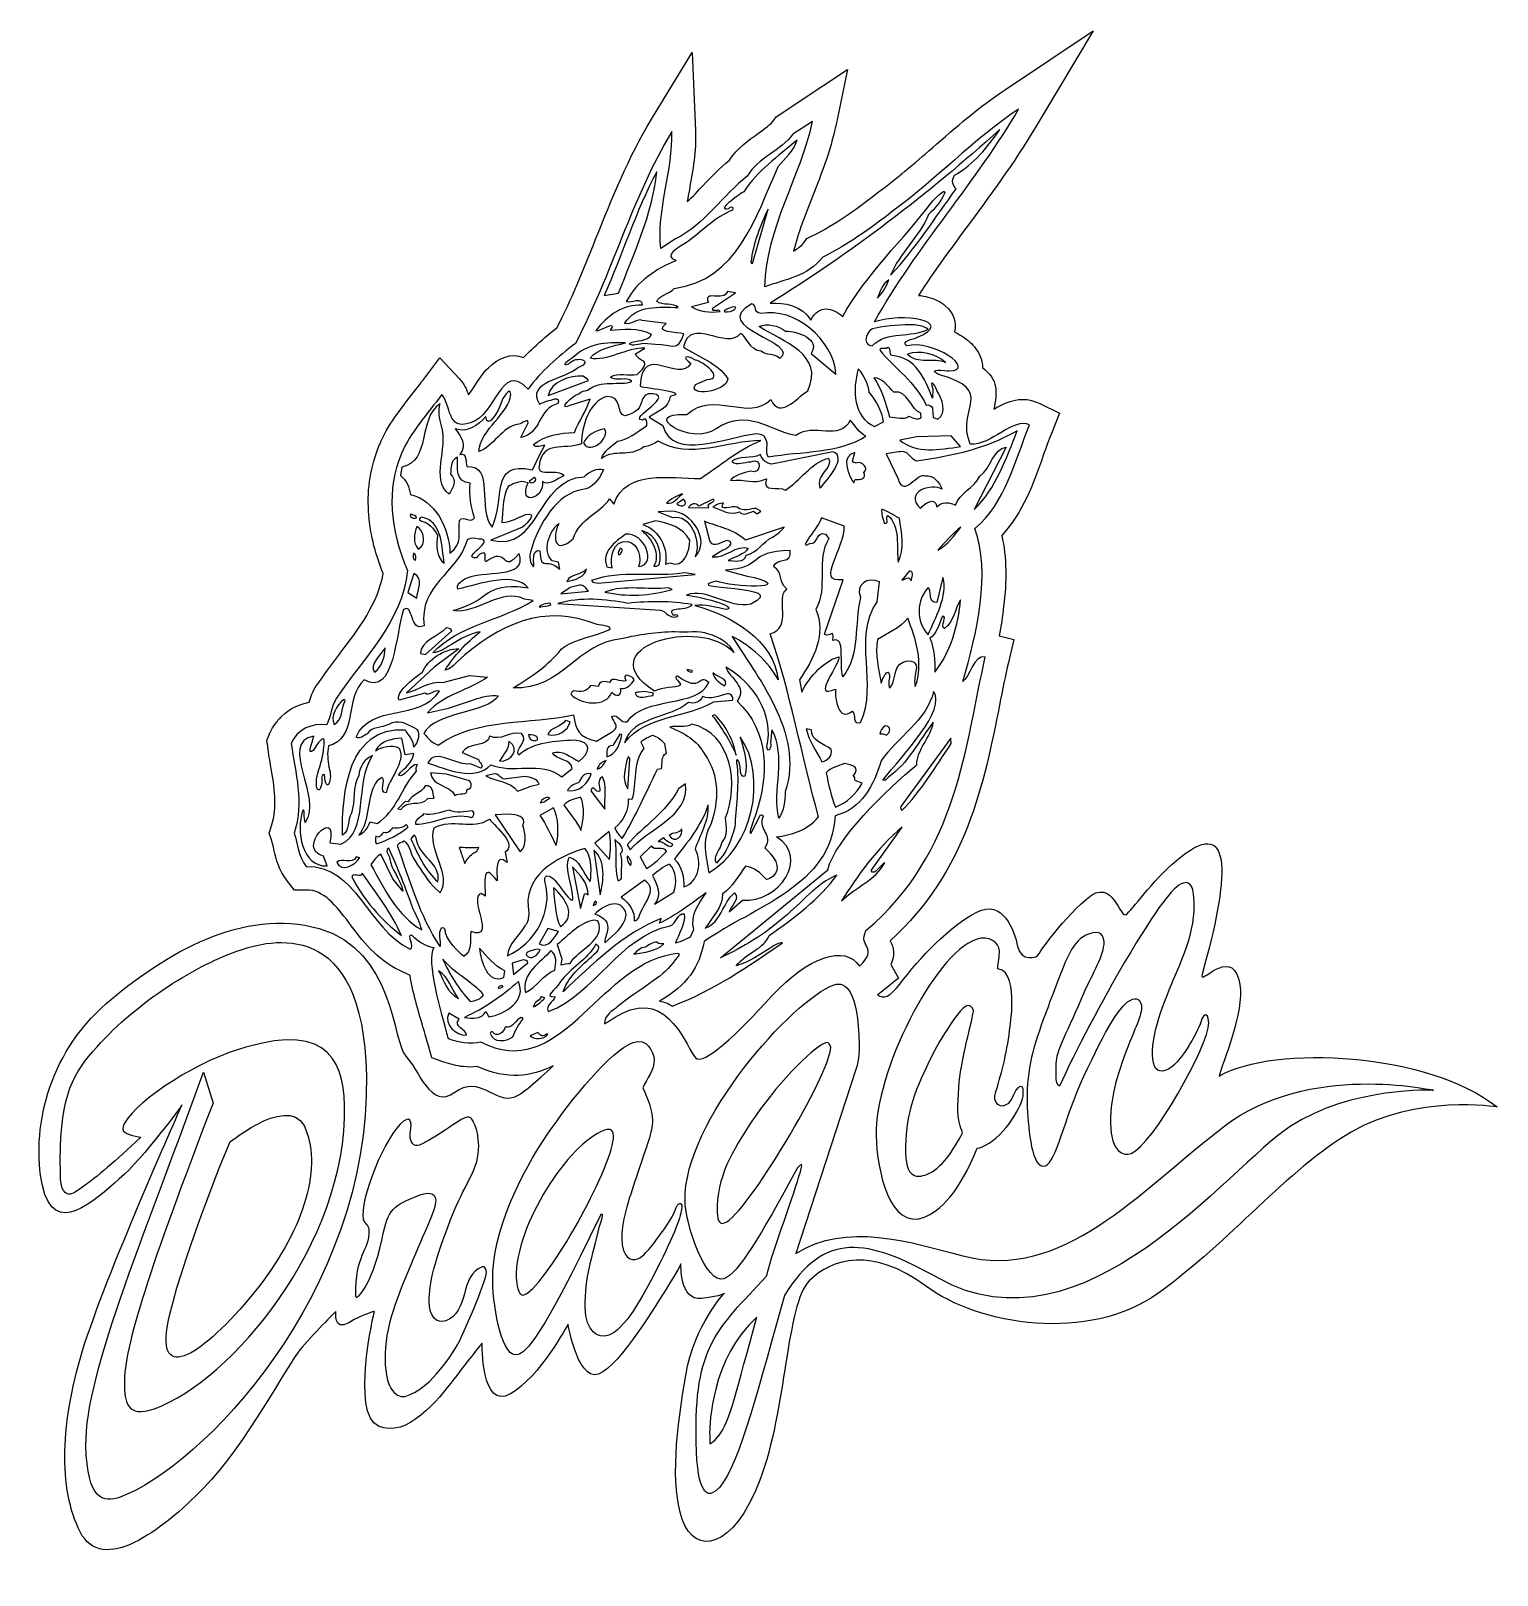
# Model space of a CAD drawing. Header units: centimetres. Extents: x -7.7 to 7.7, y -8.3 to 8.
import ezdxf

# ---------------------------------------------------------------- set-up
doc = ezdxf.new("R2010")
doc.units = ezdxf.units.CM
doc.header["$MEASUREMENT"] = 0
doc.layers.add('Ebene 1', color=7, linetype='Continuous')

msp = doc.modelspace()

# ---------------------------------------------------------------- linework, layer by layer
at = {"layer": 'Ebene 1', "color": 12}
for points, knots in [([(-6.15935, -3.31018), (-6.15935, -3.31018), (-6.90865, -4.97896), (-7.18043, -5.81462), (-7.18043, -5.81462), (-7.44967, -6.65028), (-7.45983, -7.34878), (-7.23123, -7.8009), (-7.23123, -7.8009), (-7.00009, -8.25556), (-6.37779, -7.79836), (-5.93329, -7.34116), (-5.93329, -7.34116), (-5.48879, -6.88142), (-5.04175, -6.03306), (-4.91983, -5.88574), (-4.91983, -5.88574), (-4.79791, -5.73842), (-4.54137, -5.48188), (-4.54137, -5.48188), (-4.54137, -5.48188), (-4.54137, -5.48188), (-4.56931, -5.69778), (-4.40675, -5.60126), (-4.40675, -5.60126), (-4.24419, -5.50728), (-4.13751, -5.48188), (-4.13751, -5.48188), (-4.13751, -5.48188), (-4.13751, -5.48188), (-4.39151, -6.55376), (-4.09433, -6.68838), (-4.09433, -6.68838), (-3.79715, -6.823), (-3.46441, -6.41152), (-3.30185, -6.19562), (-3.30185, -6.19562), (-3.13929, -5.97972), (-3.00467, -5.81716), (-3.00467, -5.81716), (-3.00467, -5.81716), (-3.00467, -5.81716), (-3.01737, -6.52582), (-2.70749, -6.35056), (-2.70749, -6.35056), (-2.39761, -6.1753), (-2.10043, -5.6165), (-2.10043, -5.6165), (-2.10043, -5.6165), (-2.10043, -5.6165), (-1.99121, -6.29468), (-1.73467, -6.11942), (-1.73467, -6.11942), (-1.47813, -5.94416), (-1.11745, -5.31932), (-1.02347, -5.172), (-1.02347, -5.172), (-0.92949, -5.02214), (-0.91425, -4.9815), (-0.91425, -4.9815), (-0.91425, -4.9815), (-0.91425, -4.9815), (-0.92949, -5.37266), (-0.69835, -5.34726), (-0.69835, -5.34726), (-0.46975, -5.31932), (-0.45705, -5.29138), (-0.45705, -5.29138), (-0.45705, -5.29138), (-0.45705, -5.29138), (-0.76947, -5.6165), (-0.86345, -6.15498), (-0.86345, -6.15498), (-0.95743, -6.69346), (-1.03109, -7.31322), (-0.89647, -7.67898), (-0.89647, -7.67898), (-0.76185, -8.0422), (-0.36815, -7.99902), (-0.08367, -7.25734), (-0.08367, -7.25734), (0.19572, -6.51566), (0.19318, -5.40314), (0.43448, -5.16184), (0.43448, -5.16184), (0.67832, -4.918), (1.09996, -4.8037), (1.65876, -5.21518), (1.65876, -5.21518), (2.21756, -5.6292), (3.3758, -5.81462), (4.10224, -5.29392), (4.10224, -5.29392), (4.87186, -4.7402), (5.45098, -3.99598), (6.13424, -3.5972), (6.13424, -3.5972), (6.8175, -3.19842), (7.6684, -3.33304), (7.6684, -3.33304), (7.6684, -3.33304), (6.95466, -2.76154), (5.32398, -2.67264), (4.74486, -3.00792), (4.74486, -3.00792), (4.82106, -2.76408), (5.03188, -2.2637), (4.95314, -1.99192), (4.95314, -1.99192), (4.85408, -1.64902), (4.52896, -2.07574), (4.56706, -1.93604), (4.56706, -1.93604), (4.849, -0.9302), (4.8998, -0.26726), (4.34862, -0.69906), (4.34862, -0.69906), (4.06922, -0.9175), (3.86602, -1.21468), (3.77966, -1.30104), (3.77966, -1.30104), (3.6933, -1.3874), (3.6425, -0.88956), (3.3504, -1.1461), (3.3504, -1.1461), (3.05576, -1.40518), (2.83224, -1.74808), (2.83224, -1.74808), (2.83224, -1.74808), (2.83224, -1.74808), (2.66206, -1.81666), (2.6265, -1.64648), (2.6265, -1.64648), (2.59348, -1.47376), (2.47156, -1.1461), (2.19724, -1.28326), (2.19724, -1.28326), (1.92038, -1.42296), (1.59526, -1.76586), (1.38698, -2.04018), (1.38698, -2.04018), (1.28284, -2.17988), (1.21426, -2.2002), (1.1533, -2.15448), (1.1533, -2.15448), (1.1533, -2.15448), (1.17108, -2.14178), (1.17108, -2.14178), (1.17108, -2.14178), (1.17108, -2.14178), (1.20918, -2.1113), (1.20918, -2.1113), (1.20918, -2.1113), (1.20918, -2.1113), (1.37428, -1.97668), (1.37428, -1.97668), (1.37428, -1.97668), (1.37428, -1.97668), (1.293, -1.83444), (1.293, -1.83444), (1.293, -1.83444), (1.33872, -1.73538), (1.32094, -1.65918), (1.28792, -1.58552), (1.28792, -1.58552), (2.09056, -0.85146), (2.27344, 0.07309), (2.436, 0.89351), (2.436, 0.89351), (2.46648, 1.05353), (2.49696, 1.20847), (2.52998, 1.34055), (2.52998, 1.34055), (2.52998, 1.34055), (2.58586, 1.58439), (2.58586, 1.58439), (2.58586, 1.58439), (2.58586, 1.58439), (2.43092, 1.61995), (2.43092, 1.61995), (2.43092, 1.61995), (2.45124, 1.72409), (2.46902, 1.82823), (2.47918, 1.93237), (2.47918, 1.93237), (2.5122, 2.18637), (2.5122, 2.44291), (2.45886, 2.67659), (2.45886, 2.67659), (2.68238, 2.91789), (2.7916, 3.22015), (2.89574, 3.51733), (2.89574, 3.51733), (2.92622, 3.60369), (2.9567, 3.69005), (2.9821, 3.74847), (2.9821, 3.74847), (2.9821, 3.74847), (3.06592, 3.96437), (3.06592, 3.96437), (3.06592, 3.96437), (3.06592, 3.96437), (2.86018, 4.06343), (2.86018, 4.06343), (2.86018, 4.06343), (2.67476, 4.15487), (2.52744, 4.09137), (2.37504, 4.00501), (2.37504, 4.00501), (2.41314, 4.17773), (2.42584, 4.31997), (2.25566, 4.44189), (2.25566, 4.44189), (2.2582, 4.50285), (2.23788, 4.56635), (2.19724, 4.62477), (2.19724, 4.62477), (2.16676, 4.67303), (2.12104, 4.71621), (2.06516, 4.75685), (2.06516, 4.75685), (2.03468, 4.77717), (2.00166, 4.79749), (1.96102, 4.81781), (1.96102, 4.81781), (1.98896, 4.92449), (1.95086, 5.01593), (1.8645, 5.09213), (1.8645, 5.09213), (1.81624, 5.13531), (1.75274, 5.16579), (1.68162, 5.18357), (1.68162, 5.18357), (1.65368, 5.19119), (1.62066, 5.19881), (1.58256, 5.20135), (1.58256, 5.20135), (1.7502, 5.45789), (1.93562, 5.70935), (2.12104, 5.95827), (2.12104, 5.95827), (2.38012, 6.31387), (2.6392, 6.66439), (2.85256, 7.03269), (2.85256, 7.03269), (2.85256, 7.03269), (3.42152, 7.98265), (3.42152, 7.98265), (3.42152, 7.98265), (3.42152, 7.98265), (2.4995, 7.36797), (2.4995, 7.36797), (2.4995, 7.36797), (2.22264, 7.18255), (1.97372, 6.96665), (1.72988, 6.75329), (1.72988, 6.75329), (1.53938, 6.58819), (1.34888, 6.42309), (1.16346, 6.28847), (1.16346, 6.28847), (1.16346, 6.28847), (1.16092, 6.28339), (1.16092, 6.28339), (1.16092, 6.28339), (1.16092, 6.28339), (1.15584, 6.28339), (1.15584, 6.28339), (1.15584, 6.28339), (1.03392, 6.18687), (0.91962, 6.10305), (0.81294, 6.02939), (0.81294, 6.02939), (0.70372, 5.95573), (0.58942, 5.88969), (0.46496, 5.82619), (0.46496, 5.82619), (0.46496, 5.82619), (0.41162, 5.79825), (0.41162, 5.79825), (0.41162, 5.79825), (0.41162, 5.79825), (0.3786, 5.75507), (0.3786, 5.75507), (0.3786, 5.75507), (0.35066, 5.71951), (0.31256, 5.69157), (0.26938, 5.66617), (0.26938, 5.66617), (0.32018, 5.86175), (0.39638, 6.05733), (0.47258, 6.25037), (0.47258, 6.25037), (0.56656, 6.48659), (0.658, 6.72281), (0.71134, 6.97681), (0.71134, 6.97681), (0.71134, 6.97681), (0.71388, 6.97935), (0.71388, 6.97935), (0.71388, 6.97935), (0.71388, 6.97935), (0.83834, 7.57625), (0.83834, 7.57625), (0.83834, 7.57625), (0.83834, 7.57625), (0.33034, 7.23843), (0.33034, 7.23843), (0.33034, 7.23843), (0.33034, 7.23843), (0.12714, 7.10381), (0.12714, 7.10381), (0.12714, 7.10381), (0.12714, 7.10381), (0.08904, 7.07841), (0.08904, 7.07841), (0.08904, 7.07841), (0.08904, 7.07841), (0.06364, 7.04285), (0.06364, 7.04285), (0.06364, 7.04285), (0.03062, 6.99967), (-0.03287, 6.95395), (-0.09891, 6.90569), (-0.09891, 6.90569), (-0.20813, 6.82949), (-0.31989, 6.75075), (-0.40371, 6.62375), (-0.40371, 6.62375), (-0.50277, 6.54247), (-0.59167, 6.45103), (-0.68057, 6.35705), (-0.68057, 6.35705), (-0.73391, 6.29863), (-0.78979, 6.24021), (-0.84821, 6.18687), (-0.84821, 6.18687), (-0.84059, 6.23005), (-0.83297, 6.27069), (-0.82535, 6.31133), (-0.82535, 6.31133), (-0.78979, 6.51707), (-0.75169, 6.72281), (-0.76185, 6.93109), (-0.76185, 6.93109), (-0.76185, 6.93109), (-0.76185, 6.93363), (-0.76185, 6.93363), (-0.76185, 6.93363), (-0.76185, 6.93363), (-0.79741, 7.75405), (-0.79741, 7.75405), (-0.79741, 7.75405), (-0.79741, 7.75405), (-1.22413, 7.05301), (-1.22413, 7.05301), (-1.22413, 7.05301), (-1.46543, 6.65423), (-1.63815, 6.22243), (-1.81087, 5.79317), (-1.81087, 5.79317), (-1.93787, 5.47313), (-2.06487, 5.15563), (-2.21981, 4.85845), (-2.21981, 4.85845), (-2.30109, 4.79495), (-2.38237, 4.72891), (-2.45857, 4.65525), (-2.45857, 4.65525), (-2.49667, 4.62223), (-2.53223, 4.58667), (-2.56779, 4.54857), (-2.56779, 4.54857), (-2.70495, 4.59937), (-2.82433, 4.54603), (-2.93863, 4.43935), (-2.93863, 4.43935), (-2.99959, 4.38347), (-3.04277, 4.31235), (-3.08849, 4.24123), (-3.08849, 4.24123), (-3.10881, 4.21075), (-3.12913, 4.17773), (-3.14691, 4.15487), (-3.14691, 4.15487), (-3.16723, 4.21329), (-3.19517, 4.27171), (-3.24597, 4.32759), (-3.24597, 4.32759), (-3.24597, 4.32759), (-3.44917, 4.54603), (-3.44917, 4.54603), (-3.44917, 4.54603), (-3.44917, 4.54603), (-3.62951, 4.30727), (-3.62951, 4.30727), (-3.62951, 4.30727), (-3.65745, 4.26663), (-3.69301, 4.22345), (-3.72857, 4.17773), (-3.72857, 4.17773), (-3.86065, 4.00755), (-4.00289, 3.82721), (-4.08163, 3.63417), (-4.08163, 3.63417), (-4.08163, 3.63417), (-4.08417, 3.63163), (-4.08417, 3.63163), (-4.08417, 3.63163), (-4.17815, 3.40303), (-4.21371, 3.17189), (-4.19847, 2.93313), (-4.19847, 2.93313), (-4.18831, 2.71977), (-4.13497, 2.50133), (-4.04607, 2.27527), (-4.04607, 2.27527), (-4.09433, 1.97047), (-4.30261, 1.69361), (-4.50581, 1.42691), (-4.50581, 1.42691), (-4.58963, 1.31515), (-4.67345, 1.20593), (-4.74203, 1.10179), (-4.74203, 1.10179), (-4.74203, 1.10179), (-4.74457, 1.10179), (-4.74457, 1.10179), (-4.74457, 1.10179), (-4.78775, 1.03321), (-4.80807, 0.97733), (-4.82331, 0.92399), (-4.82331, 0.92399), (-4.92999, 0.90367), (-5.02905, 0.85541), (-5.11033, 0.77667), (-5.11033, 0.77667), (-5.13573, 0.75127), (-5.16113, 0.72333), (-5.18399, 0.69031), (-5.18399, 0.69031), (-5.20685, 0.65729), (-5.22717, 0.62173), (-5.24241, 0.58617), (-5.24241, 0.58617), (-5.24241, 0.58617), (-5.23987, 0.58617), (-5.23987, 0.58617), (-5.23987, 0.58617), (-5.23987, 0.58617), (-5.26781, 0.52521), (-5.26781, 0.52521), (-5.26781, 0.52521), (-5.26781, 0.52521), (-5.25765, 0.45663), (-5.25765, 0.45663), (-5.25765, 0.45663), (-5.24749, 0.37535), (-5.23733, 0.30931), (-5.22463, 0.24327), (-5.22463, 0.24327), (-5.18907, 0.02991), (-5.15351, -0.17328), (-5.21955, -0.37648), (-5.21955, -0.37648), (-5.21955, -0.37648), (-5.24495, -0.45522), (-5.24495, -0.45522), (-5.24495, -0.45522), (-5.24495, -0.45522), (-5.21701, -0.53396), (-5.21701, -0.53396), (-5.21701, -0.53396), (-5.20939, -0.55428), (-5.20177, -0.58984), (-5.19415, -0.6254), (-5.19415, -0.6254), (-5.16875, -0.73462), (-5.14081, -0.8413), (-5.05445, -0.9556), (-5.05445, -0.9556), (-5.05445, -0.9556), (-4.97571, -1.05466), (-4.97571, -1.05466), (-4.97571, -1.05466), (-4.97571, -1.05466), (-4.85125, -1.05212), (-4.85125, -1.05212), (-4.85125, -1.05212), (-4.67091, -1.04704), (-4.54137, -1.21722), (-4.40675, -1.39248), (-4.40675, -1.39248), (-4.26451, -1.58298), (-4.11465, -1.7811), (-3.87081, -1.89794), (-3.87081, -1.89794), (-3.87081, -1.89794), (-3.76159, -1.95128), (-3.76159, -1.95128), (-3.76159, -1.95128), (-3.73365, -2.12654), (-3.67777, -2.31958), (-3.62697, -2.48976), (-3.62697, -2.48976), (-3.60411, -2.56342), (-3.58379, -2.632), (-3.56855, -2.68788), (-3.56855, -2.68788), (-3.56855, -2.68788), (-3.56855, -2.69042), (-3.56855, -2.69042), (-3.56855, -2.69042), (-3.56855, -2.69042), (-3.53299, -2.81742), (-3.53299, -2.81742), (-3.53299, -2.81742), (-3.53299, -2.81742), (-3.40853, -2.8606), (-3.40853, -2.8606), (-3.40853, -2.8606), (-3.34249, -2.88346), (-3.27137, -2.90124), (-3.20025, -2.90886), (-3.20025, -2.90886), (-3.15199, -2.91394), (-3.10373, -2.91394), (-3.05547, -2.90886), (-3.05547, -2.90886), (-2.74051, -3.04856), (-2.48651, -3.01554), (-2.25791, -2.90124), (-2.25791, -2.90124), (-2.43317, -3.06126), (-2.57541, -3.19588), (-2.67193, -3.2289), (-2.67193, -3.2289), (-2.87767, -3.29748), (-3.03261, -2.9876), (-3.29169, -3.1781), (-3.29169, -3.1781), (-3.54823, -3.36606), (-3.67015, -2.9368), (-3.80731, -2.79964), (-3.80731, -2.79964), (-3.94447, -2.65994), (-3.92669, -1.6795), (-4.71917, -1.45598), (-4.71917, -1.45598), (-5.51165, -1.23246), (-6.33715, -1.71252), (-6.95691, -2.24592), (-6.95691, -2.24592), (-7.57667, -2.77932), (-7.74939, -3.58958), (-7.62747, -4.15854), (-7.62747, -4.15854), (-7.50809, -4.72496), (-7.07629, -4.31348), (-6.81975, -4.08996), (-6.81975, -4.08996), (-6.56067, -3.86644), (-6.15935, -3.31018), (-6.15935, -3.31018)], [0, 0, 0, 0, 0.0070922, 0.0070922, 0.0070922, 0.0070922, 0.0141844, 0.0141844, 0.0141844, 0.0141844, 0.0212766, 0.0212766, 0.0212766, 0.0212766, 0.02836879, 0.02836879, 0.02836879, 0.02836879, 0.03546099, 0.03546099, 0.03546099, 0.03546099, 0.04255319, 0.04255319, 0.04255319, 0.04255319, 0.04964539, 0.04964539, 0.04964539, 0.04964539, 0.05673759, 0.05673759, 0.05673759, 0.05673759, 0.06382979, 0.06382979, 0.06382979, 0.06382979, 0.07092199, 0.07092199, 0.07092199, 0.07092199, 0.07801418, 0.07801418, 0.07801418, 0.07801418, 0.08510638, 0.08510638, 0.08510638, 0.08510638, 0.09219858, 0.09219858, 0.09219858, 0.09219858, 0.09929078, 0.09929078, 0.09929078, 0.09929078, 0.10638298, 0.10638298, 0.10638298, 0.10638298, 0.11347518, 0.11347518, 0.11347518, 0.11347518, 0.12056738, 0.12056738, 0.12056738, 0.12056738, 0.12765957, 0.12765957, 0.12765957, 0.12765957, 0.13475177, 0.13475177, 0.13475177, 0.13475177, 0.14184397, 0.14184397, 0.14184397, 0.14184397, 0.14893617, 0.14893617, 0.14893617, 0.14893617, 0.15602837, 0.15602837, 0.15602837, 0.15602837, 0.16312057, 0.16312057, 0.16312057, 0.16312057, 0.17021277, 0.17021277, 0.17021277, 0.17021277, 0.17730496, 0.17730496, 0.17730496, 0.17730496, 0.18439716, 0.18439716, 0.18439716, 0.18439716, 0.19148936, 0.19148936, 0.19148936, 0.19148936, 0.19858156, 0.19858156, 0.19858156, 0.19858156, 0.20567376, 0.20567376, 0.20567376, 0.20567376, 0.21276596, 0.21276596, 0.21276596, 0.21276596, 0.21985816, 0.21985816, 0.21985816, 0.21985816, 0.22695035, 0.22695035, 0.22695035, 0.22695035, 0.23404255, 0.23404255, 0.23404255, 0.23404255, 0.24113475, 0.24113475, 0.24113475, 0.24113475, 0.24822695, 0.24822695, 0.24822695, 0.24822695, 0.25531915, 0.25531915, 0.25531915, 0.25531915, 0.26241135, 0.26241135, 0.26241135, 0.26241135, 0.26950355, 0.26950355, 0.26950355, 0.26950355, 0.27659574, 0.27659574, 0.27659574, 0.27659574, 0.28368794, 0.28368794, 0.28368794, 0.28368794, 0.29078014, 0.29078014, 0.29078014, 0.29078014, 0.29787234, 0.29787234, 0.29787234, 0.29787234, 0.30496454, 0.30496454, 0.30496454, 0.30496454, 0.31205674, 0.31205674, 0.31205674, 0.31205674, 0.31914894, 0.31914894, 0.31914894, 0.31914894, 0.32624113, 0.32624113, 0.32624113, 0.32624113, 0.33333333, 0.33333333, 0.33333333, 0.33333333, 0.34042553, 0.34042553, 0.34042553, 0.34042553, 0.34751773, 0.34751773, 0.34751773, 0.34751773, 0.35460993, 0.35460993, 0.35460993, 0.35460993, 0.36170213, 0.36170213, 0.36170213, 0.36170213, 0.36879433, 0.36879433, 0.36879433, 0.36879433, 0.37588652, 0.37588652, 0.37588652, 0.37588652, 0.38297872, 0.38297872, 0.38297872, 0.38297872, 0.39007092, 0.39007092, 0.39007092, 0.39007092, 0.39716312, 0.39716312, 0.39716312, 0.39716312, 0.40425532, 0.40425532, 0.40425532, 0.40425532, 0.41134752, 0.41134752, 0.41134752, 0.41134752, 0.41843972, 0.41843972, 0.41843972, 0.41843972, 0.42553191, 0.42553191, 0.42553191, 0.42553191, 0.43262411, 0.43262411, 0.43262411, 0.43262411, 0.43971631, 0.43971631, 0.43971631, 0.43971631, 0.44680851, 0.44680851, 0.44680851, 0.44680851, 0.45390071, 0.45390071, 0.45390071, 0.45390071, 0.46099291, 0.46099291, 0.46099291, 0.46099291, 0.46808511, 0.46808511, 0.46808511, 0.46808511, 0.4751773, 0.4751773, 0.4751773, 0.4751773, 0.4822695, 0.4822695, 0.4822695, 0.4822695, 0.4893617, 0.4893617, 0.4893617, 0.4893617, 0.4964539, 0.4964539, 0.4964539, 0.4964539, 0.5035461, 0.5035461, 0.5035461, 0.5035461, 0.5106383, 0.5106383, 0.5106383, 0.5106383, 0.5177305, 0.5177305, 0.5177305, 0.5177305, 0.5248227, 0.5248227, 0.5248227, 0.5248227, 0.53191489, 0.53191489, 0.53191489, 0.53191489, 0.53900709, 0.53900709, 0.53900709, 0.53900709, 0.54609929, 0.54609929, 0.54609929, 0.54609929, 0.55319149, 0.55319149, 0.55319149, 0.55319149, 0.56028369, 0.56028369, 0.56028369, 0.56028369, 0.56737589, 0.56737589, 0.56737589, 0.56737589, 0.57446809, 0.57446809, 0.57446809, 0.57446809, 0.58156028, 0.58156028, 0.58156028, 0.58156028, 0.58865248, 0.58865248, 0.58865248, 0.58865248, 0.59574468, 0.59574468, 0.59574468, 0.59574468, 0.60283688, 0.60283688, 0.60283688, 0.60283688, 0.60992908, 0.60992908, 0.60992908, 0.60992908, 0.61702128, 0.61702128, 0.61702128, 0.61702128, 0.62411348, 0.62411348, 0.62411348, 0.62411348, 0.63120567, 0.63120567, 0.63120567, 0.63120567, 0.63829787, 0.63829787, 0.63829787, 0.63829787, 0.64539007, 0.64539007, 0.64539007, 0.64539007, 0.65248227, 0.65248227, 0.65248227, 0.65248227, 0.65957447, 0.65957447, 0.65957447, 0.65957447, 0.66666667, 0.66666667, 0.66666667, 0.66666667, 0.67375887, 0.67375887, 0.67375887, 0.67375887, 0.68085106, 0.68085106, 0.68085106, 0.68085106, 0.68794326, 0.68794326, 0.68794326, 0.68794326, 0.69503546, 0.69503546, 0.69503546, 0.69503546, 0.70212766, 0.70212766, 0.70212766, 0.70212766, 0.70921986, 0.70921986, 0.70921986, 0.70921986, 0.71631206, 0.71631206, 0.71631206, 0.71631206, 0.72340426, 0.72340426, 0.72340426, 0.72340426, 0.73049645, 0.73049645, 0.73049645, 0.73049645, 0.73758865, 0.73758865, 0.73758865, 0.73758865, 0.74468085, 0.74468085, 0.74468085, 0.74468085, 0.75177305, 0.75177305, 0.75177305, 0.75177305, 0.75886525, 0.75886525, 0.75886525, 0.75886525, 0.76595745, 0.76595745, 0.76595745, 0.76595745, 0.77304965, 0.77304965, 0.77304965, 0.77304965, 0.78014184, 0.78014184, 0.78014184, 0.78014184, 0.78723404, 0.78723404, 0.78723404, 0.78723404, 0.79432624, 0.79432624, 0.79432624, 0.79432624, 0.80141844, 0.80141844, 0.80141844, 0.80141844, 0.80851064, 0.80851064, 0.80851064, 0.80851064, 0.81560284, 0.81560284, 0.81560284, 0.81560284, 0.82269504, 0.82269504, 0.82269504, 0.82269504, 0.82978723, 0.82978723, 0.82978723, 0.82978723, 0.83687943, 0.83687943, 0.83687943, 0.83687943, 0.84397163, 0.84397163, 0.84397163, 0.84397163, 0.85106383, 0.85106383, 0.85106383, 0.85106383, 0.85815603, 0.85815603, 0.85815603, 0.85815603, 0.86524823, 0.86524823, 0.86524823, 0.86524823, 0.87234043, 0.87234043, 0.87234043, 0.87234043, 0.87943262, 0.87943262, 0.87943262, 0.87943262, 0.88652482, 0.88652482, 0.88652482, 0.88652482, 0.89361702, 0.89361702, 0.89361702, 0.89361702, 0.90070922, 0.90070922, 0.90070922, 0.90070922, 0.90780142, 0.90780142, 0.90780142, 0.90780142, 0.91489362, 0.91489362, 0.91489362, 0.91489362, 0.92198582, 0.92198582, 0.92198582, 0.92198582, 0.92907801, 0.92907801, 0.92907801, 0.92907801, 0.93617021, 0.93617021, 0.93617021, 0.93617021, 0.94326241, 0.94326241, 0.94326241, 0.94326241, 0.95035461, 0.95035461, 0.95035461, 0.95035461, 0.95744681, 0.95744681, 0.95744681, 0.95744681, 0.96453901, 0.96453901, 0.96453901, 0.96453901, 0.97163121, 0.97163121, 0.97163121, 0.97163121, 0.9787234, 0.9787234, 0.9787234, 0.9787234, 0.9858156, 0.9858156, 0.9858156, 0.9858156, 0.9929078, 0.9929078, 0.9929078, 0.9929078, 1, 1, 1, 1]), ([(-3.06055, -0.64318), (-3.07325, -0.6508), (-3.08849, -0.65842), (-3.10119, -0.66858), (-3.10119, -0.66858), (-3.14183, -0.69906), (-3.16977, -0.73462), (-3.18755, -0.77272), (-3.18755, -0.77272), (-3.20025, -0.73208), (-3.21549, -0.69144), (-3.22819, -0.6508), (-3.22819, -0.6508), (-3.23327, -0.63556), (-3.24089, -0.62032), (-3.24597, -0.60508), (-3.24597, -0.60508), (-3.24597, -0.60508), (-3.23073, -0.60508), (-3.23073, -0.60508), (-3.23073, -0.60508), (-3.16723, -0.60762), (-3.10373, -0.6127), (-3.04023, -0.60508), (-3.04023, -0.60508), (-3.04785, -0.61778), (-3.05547, -0.63048), (-3.06055, -0.64318)], [0, 0, 0, 0, 0.14285714, 0.14285714, 0.14285714, 0.14285714, 0.28571429, 0.28571429, 0.28571429, 0.28571429, 0.42857143, 0.42857143, 0.42857143, 0.42857143, 0.57142857, 0.57142857, 0.57142857, 0.57142857, 0.71428571, 0.71428571, 0.71428571, 0.71428571, 0.85714286, 0.85714286, 0.85714286, 0.85714286, 1, 1, 1, 1])]:
    msp.add_open_spline(points, degree=3, knots=knots, dxfattribs=at)
at = {"layer": 'Ebene 1'}
for points, knots in [([(-1.01585, -1.72522), (-1.79817, -1.87254), (-2.18679, -3.08412), (-3.02245, -2.64724), (-3.02245, -2.64724), (-3.12151, -2.67772), (-3.26121, -2.64724), (-3.36281, -2.61422), (-3.36281, -2.61422), (-3.43901, -2.32466), (-3.59903, -1.7938), (-3.51267, -1.65664), (-3.51267, -1.65664), (-3.60665, -1.6414), (-3.68285, -1.58806), (-3.74635, -1.52202), (-3.74635, -1.52202), (-3.80223, -1.53218), (-3.70317, -1.63886), (-3.76159, -1.67442), (-3.76159, -1.67442), (-4.21371, -1.45344), (-4.32293, -0.78796), (-4.85633, -0.8032), (-4.85633, -0.8032), (-4.93761, -0.69906), (-4.94015, -0.56952), (-4.98079, -0.45268), (-4.98079, -0.45268), (-4.87411, -0.11994), (-4.97063, 0.17215), (-5.01127, 0.48965), (-5.01127, 0.48965), (-4.94777, 0.64205), (-4.79283, 0.70555), (-4.63789, 0.68523), (-4.63789, 0.68523), (-4.58963, 0.78683), (-4.59725, 0.86811), (-4.53629, 0.96463), (-4.53629, 0.96463), (-4.26197, 1.37865), (-3.83779, 1.77743), (-3.78953, 2.30829), (-3.78953, 2.30829), (-3.97749, 2.75787), (-4.01051, 3.15411), (-3.85303, 3.53765), (-3.85303, 3.53765), (-3.76667, 3.74847), (-3.57617, 3.96183), (-3.42885, 4.15741), (-3.42885, 4.15741), (-3.32979, 4.05327), (-3.37805, 3.77133), (-3.12659, 3.86277), (-3.12659, 3.86277), (-2.85989, 3.92627), (-2.81163, 4.52063), (-2.52207, 4.21583), (-2.52207, 4.21583), (-2.38237, 4.40379), (-2.20711, 4.55619), (-2.02423, 4.69589), (-2.02423, 4.69589), (-1.64577, 5.40963), (-1.42733, 6.23513), (-1.01077, 6.92347), (-1.01077, 6.92347), (-0.99299, 6.52469), (-1.17333, 6.09543), (-1.12507, 5.69411), (-1.12507, 5.69411), (-1.12507, 5.69411), (-0.97013, 5.79571), (-0.97013, 5.79571), (-0.97013, 5.79571), (-0.66533, 5.94557), (-0.47229, 6.25545), (-0.21575, 6.45611), (-0.21575, 6.45611), (-0.10653, 6.64915), (0.13984, 6.72535), (0.2643, 6.89553), (0.2643, 6.89553), (0.2643, 6.89553), (0.47004, 7.03015), (0.47004, 7.03015), (0.47004, 7.03015), (0.34812, 6.45357), (-0.02017, 5.91001), (-0.03033, 5.29279), (-0.03033, 5.29279), (0.17032, 5.36391), (0.42432, 5.40455), (0.57672, 5.60267), (0.57672, 5.60267), (0.84342, 5.73983), (1.0644, 5.89223), (1.31078, 6.08527), (1.31078, 6.08527), (1.7502, 6.40531), (2.16676, 6.84473), (2.63666, 7.15969), (2.63666, 7.15969), (2.21248, 6.42055), (1.55462, 5.70173), (1.12028, 4.92195), (1.12028, 4.92195), (1.4073, 5.02355), (1.98896, 4.93719), (1.56732, 4.75685), (1.56732, 4.75685), (1.53684, 4.74669), (1.38952, 4.71621), (1.46318, 4.67049), (1.46318, 4.67049), (1.7248, 4.74161), (2.20994, 4.41649), (1.90514, 4.40633), (1.90514, 4.40633), (1.87466, 4.40633), (1.66892, 4.44189), (1.79338, 4.36823), (1.79338, 4.36823), (2.41568, 4.19805), (1.96864, 4.01771), (2.12866, 3.63671), (2.12866, 3.63671), (2.34964, 3.62147), (2.58332, 3.92119), (2.75096, 3.83991), (2.75096, 3.83991), (2.59856, 3.46145), (2.50204, 3.02203), (2.17692, 2.75025), (2.17692, 2.75025), (2.34456, 2.28797), (2.19978, 1.64281), (2.04992, 1.14243), (2.04992, 1.14243), (2.12104, 1.17799), (2.16422, 1.42691), (2.28614, 1.39897), (2.28614, 1.39897), (2.07786, 0.49473), (2.00674, -0.65588), (1.03138, -1.47884), (1.03138, -1.47884), (0.94248, -1.65918), (1.1787, -1.64648), (0.9628, -1.85222), (0.9628, -1.85222), (0.81548, -1.61854), (0.41416, -1.75824), (0.04586, -2.1621), (0.04586, -2.1621), (-0.33005, -2.57612), (-0.67549, -2.90124), (-0.76185, -2.81488), (-0.76185, -2.81488), (-0.84821, -2.72852), (-1.03617, -2.09352), (-1.53655, -2.35006), (-1.53655, -2.35006), (-1.59751, -2.38308), (-1.65847, -2.41864), (-1.71689, -2.45928), (-1.71689, -2.45928), (-1.72451, -2.37038), (-1.62799, -2.31704), (-1.58481, -2.28148), (-1.58481, -2.28148), (-1.34097, -2.08336), (-1.11237, -1.97414), (-1.00061, -1.82174), (-1.00061, -1.82174), (-0.91933, -1.71506), (-0.89393, -1.70236), (-1.01585, -1.72522)], [0, 0, 0, 0, 0.02222222, 0.02222222, 0.02222222, 0.02222222, 0.04444444, 0.04444444, 0.04444444, 0.04444444, 0.06666667, 0.06666667, 0.06666667, 0.06666667, 0.08888889, 0.08888889, 0.08888889, 0.08888889, 0.11111111, 0.11111111, 0.11111111, 0.11111111, 0.13333333, 0.13333333, 0.13333333, 0.13333333, 0.15555556, 0.15555556, 0.15555556, 0.15555556, 0.17777778, 0.17777778, 0.17777778, 0.17777778, 0.2, 0.2, 0.2, 0.2, 0.22222222, 0.22222222, 0.22222222, 0.22222222, 0.24444444, 0.24444444, 0.24444444, 0.24444444, 0.26666667, 0.26666667, 0.26666667, 0.26666667, 0.28888889, 0.28888889, 0.28888889, 0.28888889, 0.31111111, 0.31111111, 0.31111111, 0.31111111, 0.33333333, 0.33333333, 0.33333333, 0.33333333, 0.35555556, 0.35555556, 0.35555556, 0.35555556, 0.37777778, 0.37777778, 0.37777778, 0.37777778, 0.4, 0.4, 0.4, 0.4, 0.42222222, 0.42222222, 0.42222222, 0.42222222, 0.44444444, 0.44444444, 0.44444444, 0.44444444, 0.46666667, 0.46666667, 0.46666667, 0.46666667, 0.48888889, 0.48888889, 0.48888889, 0.48888889, 0.51111111, 0.51111111, 0.51111111, 0.51111111, 0.53333333, 0.53333333, 0.53333333, 0.53333333, 0.55555556, 0.55555556, 0.55555556, 0.55555556, 0.57777778, 0.57777778, 0.57777778, 0.57777778, 0.6, 0.6, 0.6, 0.6, 0.62222222, 0.62222222, 0.62222222, 0.62222222, 0.64444444, 0.64444444, 0.64444444, 0.64444444, 0.66666667, 0.66666667, 0.66666667, 0.66666667, 0.68888889, 0.68888889, 0.68888889, 0.68888889, 0.71111111, 0.71111111, 0.71111111, 0.71111111, 0.73333333, 0.73333333, 0.73333333, 0.73333333, 0.75555556, 0.75555556, 0.75555556, 0.75555556, 0.77777778, 0.77777778, 0.77777778, 0.77777778, 0.8, 0.8, 0.8, 0.8, 0.82222222, 0.82222222, 0.82222222, 0.82222222, 0.84444444, 0.84444444, 0.84444444, 0.84444444, 0.86666667, 0.86666667, 0.86666667, 0.86666667, 0.88888889, 0.88888889, 0.88888889, 0.88888889, 0.91111111, 0.91111111, 0.91111111, 0.91111111, 0.93333333, 0.93333333, 0.93333333, 0.93333333, 0.95555556, 0.95555556, 0.95555556, 0.95555556, 0.97777778, 0.97777778, 0.97777778, 0.97777778, 1, 1, 1, 1]), ([(-1.94295, 4.35045), (-1.92517, 4.33521), (-1.89469, 4.33013), (-1.88707, 4.30727), (-1.88707, 4.30727), (-1.88707, 4.30727), (-2.31125, 4.14725), (-2.31125, 4.14725), (-2.31125, 4.14725), (-2.28585, 4.29203), (-2.08011, 4.36315), (-1.94295, 4.35045)], [0, 0, 0, 0, 0.33333333, 0.33333333, 0.33333333, 0.33333333, 0.66666667, 0.66666667, 0.66666667, 0.66666667, 1, 1, 1, 1]), ([(-1.71943, 3.79927), (-1.64831, 3.71037), (-1.86167, 3.51987), (-1.93787, 3.64687), (-1.93787, 3.64687), (-1.91247, 3.73069), (-1.79563, 3.78657), (-1.71943, 3.79927)], [0, 0, 0, 0, 0.5, 0.5, 0.5, 0.5, 1, 1, 1, 1]), ([(-3.38313, 1.70377), (-3.36027, 1.69869), (-3.32979, 1.70377), (-3.32471, 1.67329), (-3.32471, 1.67329), (-3.32471, 1.67329), (-3.60157, 1.42437), (-3.60157, 1.42437), (-3.60157, 1.42437), (-3.60157, 1.42437), (-3.65237, 1.43453), (-3.65237, 1.43453), (-3.65237, 1.43453), (-3.65237, 1.56661), (-3.46187, 1.61487), (-3.38313, 1.70377)], [0, 0, 0, 0, 0.25, 0.25, 0.25, 0.25, 0.5, 0.5, 0.5, 0.5, 0.75, 0.75, 0.75, 0.75, 1, 1, 1, 1]), ([(-1.49337, 1.20847), (-1.46035, 1.20847), (-1.42225, 1.18815), (-1.40447, 1.16021), (-1.40447, 1.16021), (-1.43495, 1.11195), (-1.47559, 1.06115), (-1.54925, 1.06623), (-1.54925, 1.06623), (-1.53147, 0.97987), (-1.59497, 0.98241), (-1.64069, 1.02813), (-1.64069, 1.02813), (-1.70165, 0.86303), (-1.97089, 0.89859), (-2.06995, 1.00781), (-2.06995, 1.00781), (-2.06741, 1.02813), (-2.05471, 1.03321), (-2.04201, 1.04337), (-2.04201, 1.04337), (-1.97089, 1.02813), (-1.89469, 1.03321), (-1.86421, 1.09925), (-1.86421, 1.09925), (-1.86421, 1.09925), (-1.78039, 1.08909), (-1.78039, 1.08909), (-1.78039, 1.08909), (-1.77785, 1.15513), (-1.70673, 1.14243), (-1.66609, 1.12973), (-1.66609, 1.12973), (-1.63053, 1.20593), (-1.54925, 1.12719), (-1.49083, 1.14751), (-1.49083, 1.14751), (-1.49845, 1.16783), (-1.51623, 1.19323), (-1.49337, 1.20847)], [0, 0, 0, 0, 0.1, 0.1, 0.1, 0.1, 0.2, 0.2, 0.2, 0.2, 0.3, 0.3, 0.3, 0.3, 0.4, 0.4, 0.4, 0.4, 0.5, 0.5, 0.5, 0.5, 0.6, 0.6, 0.6, 0.6, 0.7, 0.7, 0.7, 0.7, 0.8, 0.8, 0.8, 0.8, 0.9, 0.9, 0.9, 0.9, 1, 1, 1, 1]), ([(-1.29779, 1.03575), (-1.29779, 1.03575), (-1.22413, 1.02305), (-1.22413, 1.02305), (-1.22413, 1.02305), (-1.22413, 1.02305), (-1.20381, 1.01797), (-1.20381, 1.01797), (-1.20381, 1.01797), (-1.20381, 1.01797), (-1.20889, 0.99257), (-1.20889, 0.99257), (-1.20889, 0.99257), (-1.26223, 0.99003), (-1.37653, 0.94685), (-1.39685, 1.01797), (-1.39685, 1.01797), (-1.38415, 1.03067), (-1.37399, 1.02559), (-1.35367, 1.02813), (-1.35367, 1.02813), (-1.35367, 1.02813), (-1.29779, 1.03575), (-1.29779, 1.03575)], [0, 0, 0, 0, 0.16666667, 0.16666667, 0.16666667, 0.16666667, 0.33333333, 0.33333333, 0.33333333, 0.33333333, 0.5, 0.5, 0.5, 0.5, 0.66666667, 0.66666667, 0.66666667, 0.66666667, 0.83333333, 0.83333333, 0.83333333, 0.83333333, 1, 1, 1, 1]), ([(-2.72273, 0.51251), (-2.59827, 0.42615), (-2.69479, 0.30423), (-2.82179, 0.30169), (-2.82179, 0.30169), (-2.77607, 0.38805), (-2.72781, 0.41091), (-2.72273, 0.51251)], [0, 0, 0, 0, 0.5, 0.5, 0.5, 0.5, 1, 1, 1, 1]), ([(-2.74051, -0.76256), (-2.74051, -0.76256), (-2.76337, -0.65334), (-2.76337, -0.65334), (-2.76337, -0.65334), (-2.63129, -0.56952), (-2.85735, -0.3968), (-2.92847, -0.30536), (-2.92847, -0.30536), (-3.09865, -0.42728), (-3.31963, -0.29012), (-3.51013, -0.39934), (-3.51013, -0.39934), (-3.58125, -0.6254), (-3.31709, -0.89464), (-3.44663, -1.08006), (-3.44663, -1.08006), (-3.44663, -1.08006), (-3.52029, -1.01148), (-3.52029, -1.01148), (-3.52029, -1.01148), (-3.59903, -0.92004), (-3.66507, -0.81082), (-3.73365, -0.70668), (-3.73365, -0.70668), (-3.75651, -0.65334), (-3.77429, -0.57206), (-3.82255, -0.53396), (-3.82255, -0.53396), (-3.84541, -0.5492), (-3.88859, -0.55174), (-3.89367, -0.5873), (-3.89367, -0.5873), (-3.76413, -0.94544), (-3.65999, -1.32898), (-3.44663, -1.64394), (-3.44663, -1.64394), (-3.43647, -1.58044), (-3.47711, -1.51186), (-3.43393, -1.45344), (-3.43393, -1.45344), (-3.39837, -1.43312), (-3.38567, -1.48138), (-3.39075, -1.5017), (-3.39075, -1.5017), (-3.35265, -1.6033), (-3.27137, -1.68204), (-3.19771, -1.75062), (-3.19771, -1.75062), (-3.10373, -1.69474), (-3.13675, -1.58298), (-3.12151, -1.489), (-3.12151, -1.489), (-2.83957, -1.58552), (-3.16723, -1.13086), (-3.00975, -1.08768), (-3.00975, -1.08768), (-3.00975, -1.08768), (-2.97165, -1.11562), (-2.97165, -1.11562), (-2.97165, -1.11562), (-2.97673, -0.9683), (-3.00213, -0.7397), (-2.84719, -0.9556), (-2.84719, -0.9556), (-2.84465, -0.87178), (-2.87767, -0.64064), (-2.74051, -0.76256)], [0, 0, 0, 0, 0.05882353, 0.05882353, 0.05882353, 0.05882353, 0.11764706, 0.11764706, 0.11764706, 0.11764706, 0.17647059, 0.17647059, 0.17647059, 0.17647059, 0.23529412, 0.23529412, 0.23529412, 0.23529412, 0.29411765, 0.29411765, 0.29411765, 0.29411765, 0.35294118, 0.35294118, 0.35294118, 0.35294118, 0.41176471, 0.41176471, 0.41176471, 0.41176471, 0.47058824, 0.47058824, 0.47058824, 0.47058824, 0.52941176, 0.52941176, 0.52941176, 0.52941176, 0.58823529, 0.58823529, 0.58823529, 0.58823529, 0.64705882, 0.64705882, 0.64705882, 0.64705882, 0.70588235, 0.70588235, 0.70588235, 0.70588235, 0.76470588, 0.76470588, 0.76470588, 0.76470588, 0.82352941, 0.82352941, 0.82352941, 0.82352941, 0.88235294, 0.88235294, 0.88235294, 0.88235294, 0.94117647, 0.94117647, 0.94117647, 0.94117647, 1, 1, 1, 1])]:
    msp.add_open_spline(points, degree=3, knots=knots, dxfattribs=at)
at = {"layer": 'Ebene 1', "color": 7}
for points, knots in [([(-1.65847, 4.83559), (-1.57465, 4.94735), (-1.75499, 4.83051), (-1.80833, 4.82797), (-1.80833, 4.82797), (-1.69403, 4.99053), (-1.51369, 5.10991), (-1.32319, 5.09721), (-1.32319, 5.09721), (-1.31811, 5.19373), (-1.43749, 5.11753), (-1.48829, 5.13785), (-1.48829, 5.13785), (-1.37653, 5.35375), (-1.17333, 5.47821), (-0.96505, 5.56965), (-0.96505, 5.56965), (-1.10729, 5.61537), (-0.94219, 5.70427), (-0.84567, 5.76269), (-0.84567, 5.76269), (-0.68565, 5.88461), (-0.55611, 6.02177), (-0.37323, 6.09797), (-0.37323, 6.09797), (-0.35545, 6.13861), (-0.39609, 6.14369), (-0.41133, 6.11575), (-0.41133, 6.11575), (-0.55865, 6.07765), (-0.31227, 6.25799), (-0.25385, 6.29101), (-0.25385, 6.29101), (-0.10907, 6.51199), (0.10428, 6.65677), (0.30748, 6.83457), (0.30748, 6.83457), (0.27446, 6.71265), (0.17794, 6.64407), (0.10936, 6.55771), (0.10936, 6.55771), (-0.12939, 6.02431), (-0.31735, 5.36137), (-0.98537, 5.27501), (-0.98537, 5.27501), (-1.03871, 5.20897), (-1.14539, 5.20643), (-1.16825, 5.13531), (-1.16825, 5.13531), (-1.11237, 5.09213), (-0.98791, 5.12515), (-0.94473, 5.07435), (-0.94473, 5.07435), (-1.13523, 5.07689), (-1.38669, 5.10737), (-1.50607, 4.90417), (-1.50607, 4.90417), (-1.44765, 4.88385), (-1.36891, 4.96767), (-1.32065, 4.93719), (-1.32065, 4.93719), (-1.32065, 4.93719), (-1.06919, 4.90417), (-1.06919, 4.90417), (-1.06919, 4.90417), (-1.20381, 4.80003), (-0.95489, 4.82035), (-0.88377, 4.79749), (-0.88377, 4.79749), (-0.95235, 4.59683), (-1.00061, 4.69081), (-1.18095, 4.68827), (-1.18095, 4.68827), (-1.18095, 4.68827), (-1.30795, 4.69843), (-1.30795, 4.69843), (-1.30795, 4.69843), (-1.35113, 4.69589), (-1.41971, 4.66541), (-1.45781, 4.69335), (-1.45781, 4.69335), (-1.39685, 4.73653), (-1.25461, 4.70097), (-1.22667, 4.79241), (-1.22667, 4.79241), (-1.36383, 4.87115), (-1.51877, 4.84321), (-1.65847, 4.83559)], [0, 0, 0, 0, 0.04545455, 0.04545455, 0.04545455, 0.04545455, 0.09090909, 0.09090909, 0.09090909, 0.09090909, 0.13636364, 0.13636364, 0.13636364, 0.13636364, 0.18181818, 0.18181818, 0.18181818, 0.18181818, 0.22727273, 0.22727273, 0.22727273, 0.22727273, 0.27272727, 0.27272727, 0.27272727, 0.27272727, 0.31818182, 0.31818182, 0.31818182, 0.31818182, 0.36363636, 0.36363636, 0.36363636, 0.36363636, 0.40909091, 0.40909091, 0.40909091, 0.40909091, 0.45454545, 0.45454545, 0.45454545, 0.45454545, 0.5, 0.5, 0.5, 0.5, 0.54545455, 0.54545455, 0.54545455, 0.54545455, 0.59090909, 0.59090909, 0.59090909, 0.59090909, 0.63636364, 0.63636364, 0.63636364, 0.63636364, 0.68181818, 0.68181818, 0.68181818, 0.68181818, 0.72727273, 0.72727273, 0.72727273, 0.72727273, 0.77272727, 0.77272727, 0.77272727, 0.77272727, 0.81818182, 0.81818182, 0.81818182, 0.81818182, 0.86363636, 0.86363636, 0.86363636, 0.86363636, 0.90909091, 0.90909091, 0.90909091, 0.90909091, 0.95454545, 0.95454545, 0.95454545, 0.95454545, 1, 1, 1, 1]), ([(2.44108, 6.94633), (2.31408, 6.76599), (2.16422, 6.57803), (1.96356, 6.46373), (1.96356, 6.46373), (1.92038, 6.40785), (1.9534, 6.34689), (1.98134, 6.32149), (1.98134, 6.32149), (1.75782, 6.01923), (1.55208, 5.69157), (1.29046, 5.41471), (1.29046, 5.41471), (1.38444, 5.64585), (1.59526, 5.82111), (1.68924, 6.05225), (1.68924, 6.05225), (1.8264, 6.16655), (1.96864, 6.44087), (1.73496, 6.19449), (1.73496, 6.19449), (1.41746, 5.77793), (1.03646, 5.42741), (0.78754, 4.98037), (0.78754, 4.98037), (0.68594, 5.07181), (0.53354, 5.10991), (0.45226, 4.94227), (0.45226, 4.94227), (0.36082, 5.09467), (0.17286, 5.12769), (0.023, 5.12007), (0.023, 5.12007), (0.87136, 5.63823), (1.68416, 6.26815), (2.44108, 6.94633)], [0, 0, 0, 0, 0.11111111, 0.11111111, 0.11111111, 0.11111111, 0.22222222, 0.22222222, 0.22222222, 0.22222222, 0.33333333, 0.33333333, 0.33333333, 0.33333333, 0.44444444, 0.44444444, 0.44444444, 0.44444444, 0.55555556, 0.55555556, 0.55555556, 0.55555556, 0.66666667, 0.66666667, 0.66666667, 0.66666667, 0.77777778, 0.77777778, 0.77777778, 0.77777778, 0.88888889, 0.88888889, 0.88888889, 0.88888889, 1, 1, 1, 1]), ([(-1.16825, 6.50183), (-1.21397, 6.04971), (-1.41209, 5.63569), (-1.56957, 5.22421), (-1.56957, 5.22421), (-1.56957, 5.22421), (-1.72197, 5.19881), (-1.72197, 5.19881), (-1.72197, 5.19881), (-1.53147, 5.62553), (-1.38669, 6.09035), (-1.16825, 6.50183)], [0, 0, 0, 0, 0.33333333, 0.33333333, 0.33333333, 0.33333333, 0.66666667, 0.66666667, 0.66666667, 0.66666667, 1, 1, 1, 1]), ([(0.00268, 6.10813), (0.00268, 6.10813), (-0.15987, 5.53663), (-0.15987, 5.53663), (-0.15987, 5.53663), (-0.17003, 5.53917), (-0.18019, 5.54171), (-0.17765, 5.55187), (-0.17765, 5.55187), (-0.15733, 5.73983), (-0.07859, 5.94049), (0.00268, 6.10813)], [0, 0, 0, 0, 0.33333333, 0.33333333, 0.33333333, 0.33333333, 0.66666667, 0.66666667, 0.66666667, 0.66666667, 1, 1, 1, 1]), ([(1.1533, 5.17341), (1.17616, 5.24453), (1.21172, 5.32327), (1.27268, 5.36645), (1.27268, 5.36645), (1.24982, 5.29533), (1.2041, 5.22675), (1.1533, 5.17341)], [0, 0, 0, 0, 0.5, 0.5, 0.5, 0.5, 1, 1, 1, 1]), ([(-0.42403, 5.24199), (-0.42403, 5.24199), (-0.34021, 5.22675), (-0.34021, 5.22675), (-0.34021, 5.22675), (-0.34021, 5.22675), (-0.58151, 5.06673), (-0.58151, 5.06673), (-0.58151, 5.06673), (-0.58151, 5.01339), (-0.51801, 5.06673), (-0.50277, 5.03117), (-0.50277, 5.03117), (-0.61199, 5.01847), (-0.71613, 5.02609), (-0.80249, 5.08197), (-0.80249, 5.08197), (-0.80249, 5.08197), (-0.62469, 5.12769), (-0.62469, 5.12769), (-0.62469, 5.12769), (-0.68565, 5.26485), (-0.46467, 5.13023), (-0.42403, 5.24199)], [0, 0, 0, 0, 0.16666667, 0.16666667, 0.16666667, 0.16666667, 0.33333333, 0.33333333, 0.33333333, 0.33333333, 0.5, 0.5, 0.5, 0.5, 0.66666667, 0.66666667, 0.66666667, 0.66666667, 0.83333333, 0.83333333, 0.83333333, 0.83333333, 1, 1, 1, 1]), ([(-0.16749, 5.11245), (-0.10653, 5.10229), (-0.16495, 5.01593), (-0.06843, 5.01085), (-0.06843, 5.01085), (0.27192, 5.07943), (0.69356, 4.73907), (0.71642, 4.37331), (0.71642, 4.37331), (0.71642, 4.37331), (0.4548, 4.58921), (0.4548, 4.58921), (0.4548, 4.58921), (0.5564, 4.74161), (0.31256, 4.82543), (0.18556, 4.82543), (0.18556, 4.82543), (0.10936, 4.88131), (-0.01001, 4.91433), (-0.09129, 4.87369), (-0.09129, 4.87369), (0.15508, 4.71367), (0.60212, 4.58413), (0.41924, 4.19805), (0.41924, 4.19805), (0.28716, 4.11423), (0.13222, 3.89579), (0.03062, 4.10661), (0.03062, 4.10661), (-0.20051, 3.86785), (-0.56881, 4.21075), (-0.85075, 3.94913), (-0.85075, 3.94913), (-1.36891, 3.97453), (-0.80249, 3.60623), (-0.54341, 3.79927), (-0.54341, 3.79927), (-0.20813, 4.01771), (0.01538, 3.77641), (0.29478, 3.72815), (0.29478, 3.72815), (0.4802, 3.86785), (0.75452, 3.65957), (0.86628, 3.88817), (0.86628, 3.88817), (0.92216, 3.82467), (0.9628, 3.75355), (1.03138, 3.72053), (1.03138, 3.72053), (0.75452, 3.54273), (0.35066, 3.56051), (0.00268, 3.50463), (0.00268, 3.50463), (-0.04049, 3.56305), (0.01284, 3.63925), (-0.02779, 3.70021), (-0.02779, 3.70021), (-0.04049, 3.74593), (-0.08367, 3.74085), (-0.12431, 3.74847), (-0.12431, 3.74847), (-0.42911, 3.71545), (-0.99807, 3.45129), (-1.10475, 3.83229), (-1.10475, 3.83229), (-1.10475, 3.83229), (-1.24953, 3.92119), (-1.24953, 3.92119), (-1.24953, 3.92119), (-1.16317, 3.97961), (-1.04125, 4.01263), (-1.02855, 4.13963), (-1.02855, 4.13963), (-0.80757, 4.18789), (-1.26223, 4.22091), (-1.34351, 4.24631), (-1.34351, 4.24631), (-1.32319, 4.72383), (-0.94473, 4.26409), (-0.81011, 4.48507), (-0.81011, 4.48507), (-0.90409, 4.55619), (-0.86853, 4.58159), (-0.76185, 4.52063), (-0.76185, 4.52063), (-0.67803, 4.50539), (-0.45197, 4.32759), (-0.63739, 4.31743), (-0.63739, 4.31743), (-0.63739, 4.31743), (-0.76185, 4.26409), (-0.76185, 4.26409), (-0.76185, 4.26409), (-0.85075, 4.12947), (-0.43419, 4.18535), (-0.42149, 4.32251), (-0.42149, 4.32251), (-0.53071, 4.50285), (-0.73645, 4.54857), (-0.88631, 4.66033), (-0.88631, 4.66033), (-0.82027, 4.98799), (-0.42657, 4.61207), (-0.28687, 4.80003), (-0.28687, 4.80003), (-0.23353, 4.79241), (-0.19035, 4.61461), (-0.07097, 4.61461), (-0.07097, 4.61461), (-0.00747, 4.56127), (0.05094, 4.60445), (0.1246, 4.53841), (0.1246, 4.53841), (0.35828, 4.71113), (-0.63739, 4.86099), (-0.16749, 5.11245)], [0, 0, 0, 0, 0.03448276, 0.03448276, 0.03448276, 0.03448276, 0.06896552, 0.06896552, 0.06896552, 0.06896552, 0.10344828, 0.10344828, 0.10344828, 0.10344828, 0.13793103, 0.13793103, 0.13793103, 0.13793103, 0.17241379, 0.17241379, 0.17241379, 0.17241379, 0.20689655, 0.20689655, 0.20689655, 0.20689655, 0.24137931, 0.24137931, 0.24137931, 0.24137931, 0.27586207, 0.27586207, 0.27586207, 0.27586207, 0.31034483, 0.31034483, 0.31034483, 0.31034483, 0.34482759, 0.34482759, 0.34482759, 0.34482759, 0.37931034, 0.37931034, 0.37931034, 0.37931034, 0.4137931, 0.4137931, 0.4137931, 0.4137931, 0.44827586, 0.44827586, 0.44827586, 0.44827586, 0.48275862, 0.48275862, 0.48275862, 0.48275862, 0.51724138, 0.51724138, 0.51724138, 0.51724138, 0.55172414, 0.55172414, 0.55172414, 0.55172414, 0.5862069, 0.5862069, 0.5862069, 0.5862069, 0.62068966, 0.62068966, 0.62068966, 0.62068966, 0.65517241, 0.65517241, 0.65517241, 0.65517241, 0.68965517, 0.68965517, 0.68965517, 0.68965517, 0.72413793, 0.72413793, 0.72413793, 0.72413793, 0.75862069, 0.75862069, 0.75862069, 0.75862069, 0.79310345, 0.79310345, 0.79310345, 0.79310345, 0.82758621, 0.82758621, 0.82758621, 0.82758621, 0.86206897, 0.86206897, 0.86206897, 0.86206897, 0.89655172, 0.89655172, 0.89655172, 0.89655172, 0.93103448, 0.93103448, 0.93103448, 0.93103448, 0.96551724, 0.96551724, 0.96551724, 0.96551724, 1, 1, 1, 1]), ([(-0.36561, 5.08197), (-0.36561, 5.08197), (-0.33513, 5.07689), (-0.33513, 5.07689), (-0.33513, 5.07689), (-0.34529, 5.01339), (-0.53833, 5.01593), (-0.42403, 5.05911), (-0.42403, 5.05911), (-0.42403, 5.05911), (-0.36561, 5.08197), (-0.36561, 5.08197)], [0, 0, 0, 0, 0.33333333, 0.33333333, 0.33333333, 0.33333333, 0.66666667, 0.66666667, 0.66666667, 0.66666667, 1, 1, 1, 1]), ([(1.54192, 4.89147), (1.59526, 4.88385), (1.64606, 4.87369), (1.68416, 4.84575), (1.68416, 4.84575), (1.50636, 4.74923), (1.2549, 4.83559), (1.09742, 4.67049), (1.09742, 4.67049), (0.97296, 4.68065), (1.04662, 4.86099), (1.13044, 4.85591), (1.13044, 4.85591), (1.26506, 4.88639), (1.41492, 4.89147), (1.54192, 4.89147)], [0, 0, 0, 0, 0.25, 0.25, 0.25, 0.25, 0.5, 0.5, 0.5, 0.5, 0.75, 0.75, 0.75, 0.75, 1, 1, 1, 1]), ([(-3.23835, 3.52749), (-3.15707, 3.63671), (-3.22819, 3.71037), (-3.28661, 3.79927), (-3.28661, 3.79927), (-3.15707, 3.74847), (-3.04785, 3.83737), (-2.96657, 3.92627), (-2.96657, 3.92627), (-2.95133, 3.77641), (-2.82687, 3.99485), (-2.80401, 4.07105), (-2.80401, 4.07105), (-2.79639, 4.11169), (-2.70749, 4.25647), (-2.70241, 4.15995), (-2.70241, 4.15995), (-2.71511, 3.95929), (-3.02245, 3.79419), (-3.04023, 3.56051), (-3.04023, 3.56051), (-2.88275, 3.60623), (-2.80401, 3.82213), (-2.61859, 3.84753), (-2.61859, 3.84753), (-2.58557, 3.84753), (-2.51953, 3.91865), (-2.51953, 3.86277), (-2.51953, 3.86277), (-2.51953, 3.86277), (-2.59827, 3.70783), (-2.59827, 3.70783), (-2.59827, 3.70783), (-2.37983, 3.74339), (-2.41793, 4.01517), (-2.20711, 4.06343), (-2.20711, 4.06343), (-2.19187, 4.09391), (-2.20711, 4.11931), (-2.24013, 4.11423), (-2.24013, 4.11423), (-2.29855, 4.09137), (-2.35189, 4.08883), (-2.40015, 4.05581), (-2.40015, 4.05581), (-2.55255, 4.29457), (-2.13091, 4.31743), (-1.99121, 4.44443), (-1.99121, 4.44443), (-1.82103, 4.51047), (-2.01153, 4.57651), (-2.09281, 4.48253), (-2.09281, 4.48253), (-2.19441, 4.44697), (-2.08519, 4.52317), (-2.04963, 4.54857), (-2.04963, 4.54857), (-1.89469, 4.69335), (-1.69911, 4.71367), (-1.49845, 4.70097), (-1.49845, 4.70097), (-1.62291, 4.66795), (-1.78801, 4.64255), (-1.86929, 4.54095), (-1.86929, 4.54095), (-1.69403, 4.50031), (-1.48575, 4.65525), (-1.29525, 4.64509), (-1.29525, 4.64509), (-1.29525, 4.64509), (-1.39177, 4.58667), (-1.39177, 4.58667), (-1.39177, 4.58667), (-1.36383, 4.49523), (-1.19619, 4.53079), (-1.37399, 4.37077), (-1.37399, 4.37077), (-1.46289, 4.35299), (-1.57465, 4.39363), (-1.65593, 4.34283), (-1.65593, 4.34283), (-1.59243, 4.28949), (-1.48321, 4.35553), (-1.42987, 4.29457), (-1.42987, 4.29457), (-1.55433, 4.25139), (-1.75753, 4.31743), (-1.89469, 4.20313), (-1.89469, 4.20313), (-1.92771, 4.19805), (-1.96073, 4.19297), (-1.98613, 4.16503), (-1.98613, 4.16503), (-2.05217, 4.15487), (-2.21981, 3.98215), (-2.08265, 4.04311), (-2.08265, 4.04311), (-2.08265, 4.04311), (-1.86675, 4.11169), (-1.86675, 4.11169), (-1.86675, 4.11169), (-1.90993, 3.99231), (-1.98359, 3.87293), (-2.03439, 3.76117), (-2.03439, 3.76117), (-2.18425, 3.75355), (-2.34935, 3.72815), (-2.46365, 3.63163), (-2.46365, 3.63163), (-2.43825, 3.59099), (-2.37983, 3.62147), (-2.34681, 3.62655), (-2.34681, 3.62655), (-2.34681, 3.62655), (-2.39507, 3.53511), (-2.39507, 3.53511), (-2.39507, 3.53511), (-2.39507, 3.53511), (-2.47635, 3.36747), (-2.47635, 3.36747), (-2.47635, 3.36747), (-2.93101, 3.46399), (-2.75321, 3.05759), (-2.90053, 2.76295), (-2.90053, 2.76295), (-3.06055, 2.94837), (-2.87005, 3.42843), (-3.16469, 3.40049), (-3.16469, 3.40049), (-3.17993, 3.44367), (-3.15961, 3.55035), (-3.23835, 3.52749)], [0, 0, 0, 0, 0.03030303, 0.03030303, 0.03030303, 0.03030303, 0.06060606, 0.06060606, 0.06060606, 0.06060606, 0.09090909, 0.09090909, 0.09090909, 0.09090909, 0.12121212, 0.12121212, 0.12121212, 0.12121212, 0.15151515, 0.15151515, 0.15151515, 0.15151515, 0.18181818, 0.18181818, 0.18181818, 0.18181818, 0.21212121, 0.21212121, 0.21212121, 0.21212121, 0.24242424, 0.24242424, 0.24242424, 0.24242424, 0.27272727, 0.27272727, 0.27272727, 0.27272727, 0.3030303, 0.3030303, 0.3030303, 0.3030303, 0.33333333, 0.33333333, 0.33333333, 0.33333333, 0.36363636, 0.36363636, 0.36363636, 0.36363636, 0.39393939, 0.39393939, 0.39393939, 0.39393939, 0.42424242, 0.42424242, 0.42424242, 0.42424242, 0.45454545, 0.45454545, 0.45454545, 0.45454545, 0.48484848, 0.48484848, 0.48484848, 0.48484848, 0.51515152, 0.51515152, 0.51515152, 0.51515152, 0.54545455, 0.54545455, 0.54545455, 0.54545455, 0.57575758, 0.57575758, 0.57575758, 0.57575758, 0.60606061, 0.60606061, 0.60606061, 0.60606061, 0.63636364, 0.63636364, 0.63636364, 0.63636364, 0.66666667, 0.66666667, 0.66666667, 0.66666667, 0.6969697, 0.6969697, 0.6969697, 0.6969697, 0.72727273, 0.72727273, 0.72727273, 0.72727273, 0.75757576, 0.75757576, 0.75757576, 0.75757576, 0.78787879, 0.78787879, 0.78787879, 0.78787879, 0.81818182, 0.81818182, 0.81818182, 0.81818182, 0.84848485, 0.84848485, 0.84848485, 0.84848485, 0.87878788, 0.87878788, 0.87878788, 0.87878788, 0.90909091, 0.90909091, 0.90909091, 0.90909091, 0.93939394, 0.93939394, 0.93939394, 0.93939394, 0.96969697, 0.96969697, 0.96969697, 0.96969697, 1, 1, 1, 1]), ([(1.2549, 4.65271), (1.30824, 4.65525), (1.26506, 4.58667), (1.3057, 4.56889), (1.3057, 4.56889), (1.55716, 4.54857), (1.6486, 4.33013), (1.72988, 4.12185), (1.72988, 4.12185), (1.72988, 4.12185), (1.73496, 4.21837), (1.73496, 4.21837), (1.73496, 4.21837), (1.68924, 4.32251), (1.75782, 4.27933), (1.7756, 4.20059), (1.7756, 4.20059), (1.83656, 4.11677), (1.88482, 3.96691), (1.7883, 3.89833), (1.7883, 3.89833), (1.7883, 3.89833), (1.7375, 3.91865), (1.7375, 3.91865), (1.7375, 3.91865), (1.7375, 3.91865), (1.73242, 4.01517), (1.73242, 4.01517), (1.73242, 4.01517), (1.71718, 4.04057), (1.69686, 4.05327), (1.66384, 4.04819), (1.66384, 4.04819), (1.55462, 4.28187), (1.33618, 4.43681), (1.17616, 4.62477), (1.17616, 4.62477), (1.18378, 4.66541), (1.23966, 4.62223), (1.2549, 4.65271)], [0, 0, 0, 0, 0.1, 0.1, 0.1, 0.1, 0.2, 0.2, 0.2, 0.2, 0.3, 0.3, 0.3, 0.3, 0.4, 0.4, 0.4, 0.4, 0.5, 0.5, 0.5, 0.5, 0.6, 0.6, 0.6, 0.6, 0.7, 0.7, 0.7, 0.7, 0.8, 0.8, 0.8, 0.8, 0.9, 0.9, 0.9, 0.9, 1, 1, 1, 1]), ([(1.86958, 4.49523), (1.74258, 4.55873), (1.57748, 4.46983), (1.46826, 4.58413), (1.46826, 4.58413), (1.59272, 4.62731), (1.76798, 4.58667), (1.86958, 4.49523)], [0, 0, 0, 0, 0.5, 0.5, 0.5, 0.5, 1, 1, 1, 1]), ([(0.9501, 4.42919), (1.0136, 4.36315), (1.0517, 4.27171), (1.06694, 4.18281), (1.06694, 4.18281), (1.13806, 4.09645), (1.2041, 3.97961), (1.2168, 3.87039), (1.2168, 3.87039), (1.2168, 3.87039), (1.12282, 3.82213), (1.12282, 3.82213), (1.12282, 3.82213), (0.89422, 3.92373), (0.88914, 4.20313), (0.9501, 4.42919)], [0, 0, 0, 0, 0.25, 0.25, 0.25, 0.25, 0.5, 0.5, 0.5, 0.5, 0.75, 0.75, 0.75, 0.75, 1, 1, 1, 1]), ([(1.1152, 4.33521), (1.21172, 4.33013), (1.25998, 4.24631), (1.32348, 4.18281), (1.32348, 4.18281), (1.47842, 4.20821), (1.4962, 4.00247), (1.60796, 3.96183), (1.60796, 3.96183), (1.60796, 3.96183), (1.6105, 3.91865), (1.6105, 3.91865), (1.6105, 3.91865), (1.5724, 3.88309), (1.52414, 3.91357), (1.4835, 3.93135), (1.4835, 3.93135), (1.42254, 3.88817), (1.35396, 3.92119), (1.2803, 3.92373), (1.2803, 3.92373), (1.23966, 4.06851), (1.19394, 4.22599), (1.1152, 4.33521)], [0, 0, 0, 0, 0.16666667, 0.16666667, 0.16666667, 0.16666667, 0.33333333, 0.33333333, 0.33333333, 0.33333333, 0.5, 0.5, 0.5, 0.5, 0.66666667, 0.66666667, 0.66666667, 0.66666667, 0.83333333, 0.83333333, 0.83333333, 0.83333333, 1, 1, 1, 1]), ([(-3.26375, 3.49955), (-3.26121, 3.38525), (-3.28915, 3.24047), (-3.12913, 3.22777), (-3.12913, 3.22777), (-3.14437, 3.09061), (-3.11897, 2.98647), (-3.08595, 2.86201), (-3.08595, 2.86201), (-3.12913, 2.79597), (-3.19771, 2.89503), (-3.24089, 2.83407), (-3.24089, 2.83407), (-3.26375, 2.70199), (-3.19771, 2.59531), (-3.34249, 2.49117), (-3.34249, 2.49117), (-3.35011, 2.75787), (-3.50251, 3.05251), (-3.75905, 3.10585), (-3.75905, 3.10585), (-3.76921, 3.18459), (-3.79715, 3.25571), (-3.86319, 3.30651), (-3.86319, 3.30651), (-3.86319, 3.30651), (-3.84795, 3.39541), (-3.84795, 3.39541), (-3.84795, 3.39541), (-3.53807, 3.45891), (-3.68539, 3.90595), (-3.44663, 4.06089), (-3.44663, 4.06089), (-3.46949, 3.98215), (-3.45171, 3.90595), (-3.43139, 3.82975), (-3.43139, 3.82975), (-3.35773, 3.58845), (-3.55077, 3.27095), (-3.35265, 3.11093), (-3.35265, 3.11093), (-3.30947, 3.17951), (-3.26629, 3.25317), (-3.33741, 3.32175), (-3.33741, 3.32175), (-3.32725, 3.39033), (-3.34503, 3.45891), (-3.26375, 3.49955)], [0, 0, 0, 0, 0.08333333, 0.08333333, 0.08333333, 0.08333333, 0.16666667, 0.16666667, 0.16666667, 0.16666667, 0.25, 0.25, 0.25, 0.25, 0.33333333, 0.33333333, 0.33333333, 0.33333333, 0.41666667, 0.41666667, 0.41666667, 0.41666667, 0.5, 0.5, 0.5, 0.5, 0.58333333, 0.58333333, 0.58333333, 0.58333333, 0.66666667, 0.66666667, 0.66666667, 0.66666667, 0.75, 0.75, 0.75, 0.75, 0.83333333, 0.83333333, 0.83333333, 0.83333333, 0.91666667, 0.91666667, 0.91666667, 0.91666667, 1, 1, 1, 1]), ([(-1.25969, 4.16757), (-0.91679, 4.17265), (-1.48829, 3.89833), (-1.31811, 3.89071), (-1.31811, 3.89071), (-1.26731, 3.93389), (-1.27239, 3.85007), (-1.27493, 3.82975), (-1.27493, 3.82975), (-1.37145, 3.76625), (-1.48321, 3.67989), (-1.57973, 3.66719), (-1.57973, 3.66719), (-1.64323, 3.61639), (-1.72705, 3.56305), (-1.74991, 3.48685), (-1.74991, 3.48685), (-1.60513, 3.59099), (-1.46289, 3.48939), (-1.30287, 3.60877), (-1.30287, 3.60877), (-1.24953, 3.61131), (-1.20127, 3.64179), (-1.15301, 3.66973), (-1.15301, 3.66973), (-0.82535, 3.46907), (-0.42657, 3.67227), (-0.07351, 3.67481), (-0.07351, 3.67481), (-0.32751, 3.56813), (-0.49261, 3.41827), (-0.70851, 3.27603), (-0.70851, 3.27603), (-1.04125, 3.27349), (-1.48067, 3.37763), (-1.62037, 3.00679), (-1.62037, 3.00679), (-1.62037, 3.00679), (-1.66355, 3.06267), (-1.66355, 3.06267), (-1.66355, 3.06267), (-1.76515, 2.90773), (-1.97597, 2.86201), (-2.04709, 2.64103), (-2.04709, 2.64103), (-2.23505, 2.47593), (-2.27061, 2.63595), (-2.19949, 2.80105), (-2.19949, 2.80105), (-2.29855, 2.72231), (-2.37729, 2.51403), (-2.26807, 2.40989), (-2.26807, 2.40989), (-2.26807, 2.40989), (-2.20203, 2.39465), (-2.20203, 2.39465), (-2.20203, 2.39465), (-2.20203, 2.39465), (-2.18679, 2.32353), (-2.18679, 2.32353), (-2.18679, 2.32353), (-2.34681, 2.45307), (-2.38491, 2.29305), (-2.39761, 2.51657), (-2.39761, 2.51657), (-2.52207, 2.54705), (-2.41539, 2.23209), (-2.49413, 2.39719), (-2.49413, 2.39719), (-2.49921, 2.43021), (-2.51445, 2.46577), (-2.49667, 2.50133), (-2.49667, 2.50133), (-2.41285, 2.80613), (-2.20711, 3.12617), (-1.94549, 3.15919), (-1.94549, 3.15919), (-1.85913, 3.16935), (-1.78039, 3.24809), (-1.72705, 3.37001), (-1.72705, 3.37001), (-1.78801, 3.39287), (-1.88199, 3.34461), (-1.93279, 3.29381), (-1.93279, 3.29381), (-2.42809, 3.27603), (-2.39253, 2.49371), (-2.91323, 2.62833), (-2.91323, 2.62833), (-2.91323, 2.62833), (-2.58049, 2.76295), (-2.58049, 2.76295), (-2.58049, 2.76295), (-2.52969, 2.80359), (-2.41285, 2.92551), (-2.54747, 2.89757), (-2.54747, 2.89757), (-2.62621, 2.86455), (-2.69987, 2.81883), (-2.79639, 2.81375), (-2.79639, 2.81375), (-2.78623, 2.92805), (-2.79385, 3.07537), (-2.73035, 3.19221), (-2.73035, 3.19221), (-2.68209, 3.22015), (-2.63891, 3.23539), (-2.58303, 3.24301), (-2.58303, 3.24301), (-2.58303, 3.24301), (-2.52207, 3.23031), (-2.52207, 3.23031), (-2.52207, 3.23031), (-2.62875, 2.98139), (-2.34681, 3.06267), (-2.36967, 3.24555), (-2.36967, 3.24555), (-2.30363, 3.19221), (-2.21473, 3.27349), (-2.14615, 3.30397), (-2.14615, 3.30397), (-2.19441, 3.39287), (-2.42809, 3.28111), (-2.40523, 3.40557), (-2.40523, 3.40557), (-2.36713, 3.69259), (-2.14361, 3.56559), (-1.96073, 3.64179), (-1.96073, 3.64179), (-1.96073, 3.81197), (-1.88199, 4.09391), (-1.69149, 4.13709), (-1.69149, 4.13709), (-1.52893, 4.14979), (-1.59751, 3.94913), (-1.50353, 3.93389), (-1.50353, 3.93389), (-1.26985, 3.98977), (-1.37653, 4.11423), (-1.25969, 4.16757)], [0, 0, 0, 0, 0.02857143, 0.02857143, 0.02857143, 0.02857143, 0.05714286, 0.05714286, 0.05714286, 0.05714286, 0.08571429, 0.08571429, 0.08571429, 0.08571429, 0.11428571, 0.11428571, 0.11428571, 0.11428571, 0.14285714, 0.14285714, 0.14285714, 0.14285714, 0.17142857, 0.17142857, 0.17142857, 0.17142857, 0.2, 0.2, 0.2, 0.2, 0.22857143, 0.22857143, 0.22857143, 0.22857143, 0.25714286, 0.25714286, 0.25714286, 0.25714286, 0.28571429, 0.28571429, 0.28571429, 0.28571429, 0.31428571, 0.31428571, 0.31428571, 0.31428571, 0.34285714, 0.34285714, 0.34285714, 0.34285714, 0.37142857, 0.37142857, 0.37142857, 0.37142857, 0.4, 0.4, 0.4, 0.4, 0.42857143, 0.42857143, 0.42857143, 0.42857143, 0.45714286, 0.45714286, 0.45714286, 0.45714286, 0.48571429, 0.48571429, 0.48571429, 0.48571429, 0.51428571, 0.51428571, 0.51428571, 0.51428571, 0.54285714, 0.54285714, 0.54285714, 0.54285714, 0.57142857, 0.57142857, 0.57142857, 0.57142857, 0.6, 0.6, 0.6, 0.6, 0.62857143, 0.62857143, 0.62857143, 0.62857143, 0.65714286, 0.65714286, 0.65714286, 0.65714286, 0.68571429, 0.68571429, 0.68571429, 0.68571429, 0.71428571, 0.71428571, 0.71428571, 0.71428571, 0.74285714, 0.74285714, 0.74285714, 0.74285714, 0.77142857, 0.77142857, 0.77142857, 0.77142857, 0.8, 0.8, 0.8, 0.8, 0.82857143, 0.82857143, 0.82857143, 0.82857143, 0.85714286, 0.85714286, 0.85714286, 0.85714286, 0.88571429, 0.88571429, 0.88571429, 0.88571429, 0.91428571, 0.91428571, 0.91428571, 0.91428571, 0.94285714, 0.94285714, 0.94285714, 0.94285714, 0.97142857, 0.97142857, 0.97142857, 0.97142857, 1, 1, 1, 1]), ([(2.1693, 2.94837), (2.1693, 2.94837), (2.50712, 3.60369), (2.50712, 3.60369), (2.50712, 3.60369), (2.37504, 3.59607), (2.33948, 3.37763), (2.23026, 3.29889), (2.23026, 3.29889), (2.16422, 3.17189), (2.0169, 3.12617), (1.97372, 2.99409), (1.97372, 2.99409), (1.92546, 3.02965), (1.81878, 3.03219), (1.77814, 2.97631), (1.77814, 2.97631), (1.75528, 3.09315), (1.64606, 3.01187), (1.60542, 2.96107), (1.60542, 2.96107), (1.42, 3.13379), (1.72734, 3.23285), (1.83148, 3.16427), (1.83148, 3.16427), (1.801, 3.23539), (1.74258, 3.31921), (1.65368, 3.30397), (1.65368, 3.30397), (1.57494, 3.34969), (1.43016, 3.06521), (1.3692, 3.27095), (1.3692, 3.27095), (1.3692, 3.27095), (1.24474, 3.53511), (1.24474, 3.53511), (1.24474, 3.53511), (1.30062, 3.54527), (1.3565, 3.55797), (1.42, 3.55797), (1.42, 3.55797), (1.4835, 3.55543), (1.50128, 3.47923), (1.56224, 3.45891), (1.56224, 3.45891), (1.93562, 3.51225), (2.27852, 3.58083), (2.62142, 3.77641), (2.62142, 3.77641), (2.50712, 3.48685), (2.40044, 3.17443), (2.1693, 2.94837)], [0, 0, 0, 0, 0.07692308, 0.07692308, 0.07692308, 0.07692308, 0.15384615, 0.15384615, 0.15384615, 0.15384615, 0.23076923, 0.23076923, 0.23076923, 0.23076923, 0.30769231, 0.30769231, 0.30769231, 0.30769231, 0.38461538, 0.38461538, 0.38461538, 0.38461538, 0.46153846, 0.46153846, 0.46153846, 0.46153846, 0.53846154, 0.53846154, 0.53846154, 0.53846154, 0.61538462, 0.61538462, 0.61538462, 0.61538462, 0.69230769, 0.69230769, 0.69230769, 0.69230769, 0.76923077, 0.76923077, 0.76923077, 0.76923077, 0.84615385, 0.84615385, 0.84615385, 0.84615385, 0.92307692, 0.92307692, 0.92307692, 0.92307692, 1, 1, 1, 1]), ([(1.928, 3.72561), (1.928, 3.72561), (2.02706, 3.61385), (2.02706, 3.61385), (2.02706, 3.61385), (1.80608, 3.57575), (1.56478, 3.53257), (1.38698, 3.67989), (1.38698, 3.67989), (1.38698, 3.67989), (1.56478, 3.71291), (1.56478, 3.71291), (1.56478, 3.71291), (1.56478, 3.71291), (1.928, 3.72561), (1.928, 3.72561)], [0, 0, 0, 0, 0.25, 0.25, 0.25, 0.25, 0.5, 0.5, 0.5, 0.5, 0.75, 0.75, 0.75, 0.75, 1, 1, 1, 1]), ([(0.6834, 3.55543), (0.84596, 3.50717), (0.6199, 3.25825), (0.55132, 3.17443), (0.55132, 3.17443), (0.49036, 3.31667), (0.69356, 3.38017), (0.63768, 3.48939), (0.63768, 3.48939), (0.44972, 3.43859), (0.3405, 3.25063), (0.18556, 3.15411), (0.18556, 3.15411), (0.10936, 3.19983), (-0.06335, 3.11855), (-0.01509, 3.27095), (-0.01509, 3.27095), (-0.16495, 3.20999), (-0.21829, 3.27603), (-0.39355, 3.25317), (-0.39355, 3.25317), (-0.36053, 3.30905), (-0.24877, 3.33699), (-0.18273, 3.35223), (-0.18273, 3.35223), (-0.06335, 3.30397), (-0.05827, 3.51479), (-0.17765, 3.45129), (-0.17765, 3.45129), (-0.25131, 3.45129), (-0.32243, 3.40811), (-0.37831, 3.45383), (-0.37831, 3.45383), (-0.30465, 3.52241), (-0.17257, 3.47415), (-0.07859, 3.52749), (-0.07859, 3.52749), (-0.05573, 3.47161), (-0.01001, 3.42081), (0.0611, 3.42843), (0.0611, 3.42843), (0.0611, 3.42843), (0.6834, 3.55543), (0.6834, 3.55543)], [0, 0, 0, 0, 0.09090909, 0.09090909, 0.09090909, 0.09090909, 0.18181818, 0.18181818, 0.18181818, 0.18181818, 0.27272727, 0.27272727, 0.27272727, 0.27272727, 0.36363636, 0.36363636, 0.36363636, 0.36363636, 0.45454545, 0.45454545, 0.45454545, 0.45454545, 0.54545455, 0.54545455, 0.54545455, 0.54545455, 0.63636364, 0.63636364, 0.63636364, 0.63636364, 0.72727273, 0.72727273, 0.72727273, 0.72727273, 0.81818182, 0.81818182, 0.81818182, 0.81818182, 0.90909091, 0.90909091, 0.90909091, 0.90909091, 1, 1, 1, 1]), ([(0.90438, 3.23031), (0.84342, 3.31413), (0.76214, 3.51987), (0.91454, 3.54781), (0.91454, 3.54781), (0.91454, 3.54781), (0.88914, 3.45637), (0.88914, 3.45637), (0.88914, 3.45637), (0.89676, 3.44367), (0.91962, 3.44113), (0.92978, 3.43859), (0.92978, 3.43859), (0.98566, 3.46145), (1.06948, 3.38271), (1.00852, 3.33953), (1.00852, 3.33953), (1.04154, 3.28111), (0.97296, 3.25571), (0.92216, 3.26587), (0.92216, 3.26587), (0.90946, 3.26079), (0.90692, 3.24301), (0.90438, 3.23031)], [0, 0, 0, 0, 0.16666667, 0.16666667, 0.16666667, 0.16666667, 0.33333333, 0.33333333, 0.33333333, 0.33333333, 0.5, 0.5, 0.5, 0.5, 0.66666667, 0.66666667, 0.66666667, 0.66666667, 0.83333333, 0.83333333, 0.83333333, 0.83333333, 1, 1, 1, 1]), ([(-2.45857, 3.28619), (-2.40777, 3.27095), (-2.47127, 3.20491), (-2.50937, 3.24301), (-2.50937, 3.24301), (-2.50937, 3.24301), (-2.45857, 3.28619), (-2.45857, 3.28619)], [0, 0, 0, 0, 0.5, 0.5, 0.5, 0.5, 1, 1, 1, 1]), ([(-0.89647, 3.11347), (-0.94473, 3.08299), (-0.99045, 2.99917), (-1.06411, 3.01695), (-1.06411, 3.01695), (-1.02347, 3.06013), (-0.95235, 3.09569), (-0.89647, 3.11347)], [0, 0, 0, 0, 0.5, 0.5, 0.5, 0.5, 1, 1, 1, 1]), ([(-1.02347, 2.93059), (-0.79995, 2.93567), (-0.59675, 2.62325), (-0.76439, 2.45307), (-0.76439, 2.45307), (-0.69581, 2.61563), (-0.81519, 2.91027), (-1.00315, 2.86455), (-1.00315, 2.86455), (-1.00315, 2.86455), (-1.15301, 2.92551), (-1.15301, 2.92551), (-1.15301, 2.92551), (-1.15301, 2.92551), (-1.02347, 2.93059), (-1.02347, 2.93059)], [0, 0, 0, 0, 0.25, 0.25, 0.25, 0.25, 0.5, 0.5, 0.5, 0.5, 0.75, 0.75, 0.75, 0.75, 1, 1, 1, 1]), ([(-0.88631, 3.05759), (-0.83043, 2.99663), (-0.90155, 2.96615), (-0.95743, 3.00933), (-0.95743, 3.00933), (-0.95743, 3.00933), (-0.88631, 3.05759), (-0.88631, 3.05759)], [0, 0, 0, 0, 0.5, 0.5, 0.5, 0.5, 1, 1, 1, 1]), ([(-0.57643, 3.05759), (-0.52563, 3.03219), (-0.65771, 3.01949), (-0.62215, 2.97123), (-0.62215, 2.97123), (-0.62215, 2.97123), (-0.83551, 2.96615), (-0.83551, 2.96615), (-0.83551, 2.96615), (-0.82027, 3.00679), (-0.75169, 3.02965), (-0.72629, 2.98647), (-0.72629, 2.98647), (-0.72629, 2.98647), (-0.57643, 3.05759), (-0.57643, 3.05759)], [0, 0, 0, 0, 0.25, 0.25, 0.25, 0.25, 0.5, 0.5, 0.5, 0.5, 0.75, 0.75, 0.75, 0.75, 1, 1, 1, 1]), ([(-0.46467, 3.01695), (-0.53579, 2.91789), (-0.36053, 2.99917), (-0.32243, 2.97377), (-0.32243, 2.97377), (-0.25893, 2.91789), (-0.17511, 2.96107), (-0.12177, 2.96107), (-0.12177, 2.96107), (-0.12177, 2.96107), (-0.07351, 2.93059), (-0.07351, 2.93059), (-0.07351, 2.93059), (-0.07351, 2.93059), (-0.11161, 2.90519), (-0.11161, 2.90519), (-0.11161, 2.90519), (-0.11161, 2.90519), (-0.14971, 2.93059), (-0.14971, 2.93059), (-0.14971, 2.93059), (-0.20305, 2.92297), (-0.25639, 2.87217), (-0.29957, 2.92551), (-0.29957, 2.92551), (-0.40371, 2.88233), (-0.47737, 2.94329), (-0.57897, 2.97631), (-0.57897, 2.97631), (-0.54341, 2.99663), (-0.50785, 3.01949), (-0.46467, 3.01695)], [0, 0, 0, 0, 0.125, 0.125, 0.125, 0.125, 0.25, 0.25, 0.25, 0.25, 0.375, 0.375, 0.375, 0.375, 0.5, 0.5, 0.5, 0.5, 0.625, 0.625, 0.625, 0.625, 0.75, 0.75, 0.75, 0.75, 0.875, 0.875, 0.875, 0.875, 1, 1, 1, 1]), ([(1.19902, 2.95345), (1.2676, 2.92805), (1.31586, 2.89249), (1.38444, 2.85693), (1.38444, 2.85693), (1.40222, 2.70961), (1.4454, 2.52927), (1.3692, 2.39465), (1.3692, 2.39465), (1.35396, 2.55213), (1.39206, 2.77311), (1.26252, 2.88741), (1.26252, 2.88741), (1.23458, 2.85693), (1.27776, 2.79851), (1.22696, 2.80359), (1.22696, 2.80359), (1.21172, 2.84931), (1.18886, 2.90265), (1.19902, 2.95345)], [0, 0, 0, 0, 0.2, 0.2, 0.2, 0.2, 0.4, 0.4, 0.4, 0.4, 0.6, 0.6, 0.6, 0.6, 0.8, 0.8, 0.8, 0.8, 1, 1, 1, 1]), ([(-3.75397, 2.90011), (-3.73111, 2.89249), (-3.69047, 2.88487), (-3.69555, 2.86201), (-3.69555, 2.86201), (-3.71841, 2.84677), (-3.77937, 2.87217), (-3.75397, 2.90011)], [0, 0, 0, 0, 0.5, 0.5, 0.5, 0.5, 1, 1, 1, 1]), ([(-3.69047, 2.77057), (-3.61173, 2.73247), (-3.58379, 2.57499), (-3.67777, 2.53435), (-3.67777, 2.53435), (-3.73111, 2.59785), (-3.72349, 2.69691), (-3.69047, 2.77057)], [0, 0, 0, 0, 0.5, 0.5, 0.5, 0.5, 1, 1, 1, 1]), ([(-3.63967, 2.86963), (-3.42377, 2.83153), (-3.42885, 2.54959), (-3.40345, 2.38449), (-3.40345, 2.38449), (-3.48981, 2.44799), (-3.48727, 2.58769), (-3.47203, 2.67913), (-3.47203, 2.67913), (-3.51267, 2.74771), (-3.56347, 2.81375), (-3.64729, 2.82899), (-3.64729, 2.82899), (-3.67777, 2.84169), (-3.66253, 2.86455), (-3.63967, 2.86963)], [0, 0, 0, 0, 0.25, 0.25, 0.25, 0.25, 0.5, 0.5, 0.5, 0.5, 0.75, 0.75, 0.75, 0.75, 1, 1, 1, 1]), ([(-1.18095, 2.82899), (-1.03617, 2.80613), (-0.89393, 2.76041), (-0.82027, 2.62833), (-0.82027, 2.62833), (-0.81773, 2.51911), (-0.88377, 2.32099), (-1.03109, 2.38957), (-1.03109, 2.38957), (-1.03109, 2.38957), (-1.07681, 2.37433), (-1.07681, 2.37433), (-1.07681, 2.37433), (-1.04887, 2.54705), (-1.13523, 2.72739), (-1.31557, 2.79343), (-1.31557, 2.79343), (-1.31557, 2.79343), (-1.18095, 2.82899), (-1.18095, 2.82899)], [0, 0, 0, 0, 0.2, 0.2, 0.2, 0.2, 0.4, 0.4, 0.4, 0.4, 0.6, 0.6, 0.6, 0.6, 0.8, 0.8, 0.8, 0.8, 1, 1, 1, 1]), ([(-0.58405, 2.45053), (-0.58405, 2.45053), (-0.47483, 2.52165), (-0.47483, 2.52165), (-0.47483, 2.52165), (-0.43419, 2.51911), (-0.34275, 2.61055), (-0.42657, 2.62579), (-0.42657, 2.62579), (-0.48245, 2.61309), (-0.56881, 2.54451), (-0.60945, 2.61309), (-0.60945, 2.61309), (-0.60945, 2.61309), (-0.66787, 2.82645), (-0.66787, 2.82645), (-0.66787, 2.82645), (-0.50785, 2.76041), (-0.37323, 2.75025), (-0.23353, 2.62579), (-0.23353, 2.62579), (-0.23353, 2.62579), (0.17286, 2.76549), (0.17286, 2.76549), (0.17286, 2.76549), (0.14492, 2.72231), (0.09412, 2.68929), (0.0484, 2.65881), (0.0484, 2.65881), (-0.05573, 2.60547), (-0.10399, 2.50387), (-0.22845, 2.46831), (-0.22845, 2.46831), (-0.24369, 2.38703), (-0.35545, 2.40989), (-0.41895, 2.41497), (-0.41895, 2.41497), (-0.34783, 2.45053), (-0.24877, 2.47593), (-0.20559, 2.54197), (-0.20559, 2.54197), (-0.32497, 2.58769), (-0.44943, 2.43021), (-0.58405, 2.45053)], [0, 0, 0, 0, 0.09090909, 0.09090909, 0.09090909, 0.09090909, 0.18181818, 0.18181818, 0.18181818, 0.18181818, 0.27272727, 0.27272727, 0.27272727, 0.27272727, 0.36363636, 0.36363636, 0.36363636, 0.36363636, 0.45454545, 0.45454545, 0.45454545, 0.45454545, 0.54545455, 0.54545455, 0.54545455, 0.54545455, 0.63636364, 0.63636364, 0.63636364, 0.63636364, 0.72727273, 0.72727273, 0.72727273, 0.72727273, 0.81818182, 0.81818182, 0.81818182, 0.81818182, 0.90909091, 0.90909091, 0.90909091, 0.90909091, 1, 1, 1, 1]), ([(0.56402, 2.86201), (0.56402, 2.86201), (0.80278, 2.77565), (0.80278, 2.77565), (0.80278, 2.77565), (0.82056, 2.55213), (0.48528, 2.16859), (0.79262, 2.21177), (0.79262, 2.21177), (0.79262, 2.21177), (0.59704, 1.63773), (0.59704, 1.63773), (0.59704, 1.63773), (0.65546, 1.59709), (0.6961, 1.71393), (0.6834, 1.57169), (0.6834, 1.57169), (0.82056, 1.63011), (0.7469, 1.32023), (0.78754, 1.19069), (0.78754, 1.19069), (0.97804, 1.43199), (0.90184, 1.73171), (0.9755, 2.02889), (0.9755, 2.02889), (0.912, 2.15843), (1.05424, 2.24733), (1.17362, 2.18891), (1.17362, 2.18891), (1.17362, 2.18891), (1.14822, 1.98063), (1.14822, 1.98063), (1.14822, 1.98063), (0.8866, 1.58185), (1.16854, 1.11703), (0.97296, 0.71063), (0.97296, 0.71063), (0.88152, 0.68015), (0.93232, 0.79445), (0.8866, 0.83001), (0.8866, 0.83001), (0.7469, 0.71063), (0.70372, 0.95193), (0.71134, 1.06115), (0.71134, 1.06115), (0.45734, 0.95193), (0.72658, 1.26689), (0.74944, 1.39897), (0.74944, 1.39897), (0.61736, 1.37865), (0.43702, 1.19831), (0.35574, 1.03067), (0.35574, 1.03067), (0.35574, 1.03067), (0.33288, 1.16021), (0.33288, 1.16021), (0.33288, 1.16021), (0.47766, 1.36849), (0.6199, 1.64281), (0.50306, 1.89935), (0.50306, 1.89935), (0.64022, 2.13049), (0.49798, 2.42259), (0.64276, 2.64357), (0.64276, 2.64357), (0.64276, 2.64357), (0.6072, 2.69183), (0.6072, 2.69183), (0.6072, 2.69183), (0.50814, 2.72739), (0.53608, 2.58769), (0.4421, 2.59277), (0.4421, 2.59277), (0.28716, 2.50641), (0.54878, 2.77311), (0.56402, 2.86201)], [0, 0, 0, 0, 0.05263158, 0.05263158, 0.05263158, 0.05263158, 0.10526316, 0.10526316, 0.10526316, 0.10526316, 0.15789474, 0.15789474, 0.15789474, 0.15789474, 0.21052632, 0.21052632, 0.21052632, 0.21052632, 0.26315789, 0.26315789, 0.26315789, 0.26315789, 0.31578947, 0.31578947, 0.31578947, 0.31578947, 0.36842105, 0.36842105, 0.36842105, 0.36842105, 0.42105263, 0.42105263, 0.42105263, 0.42105263, 0.47368421, 0.47368421, 0.47368421, 0.47368421, 0.52631579, 0.52631579, 0.52631579, 0.52631579, 0.57894737, 0.57894737, 0.57894737, 0.57894737, 0.63157895, 0.63157895, 0.63157895, 0.63157895, 0.68421053, 0.68421053, 0.68421053, 0.68421053, 0.73684211, 0.73684211, 0.73684211, 0.73684211, 0.78947368, 0.78947368, 0.78947368, 0.78947368, 0.84210526, 0.84210526, 0.84210526, 0.84210526, 0.89473684, 0.89473684, 0.89473684, 0.89473684, 0.94736842, 0.94736842, 0.94736842, 0.94736842, 1, 1, 1, 1]), ([(1.78576, 2.52165), (1.8645, 2.60293), (1.94324, 2.69691), (2.0296, 2.76549), (2.0296, 2.76549), (1.96356, 2.67913), (1.8899, 2.57753), (1.78576, 2.52165)], [0, 0, 0, 0, 0.5, 0.5, 0.5, 0.5, 1, 1, 1, 1]), ([(-3.02499, 1.66313), (-3.17485, 1.54629), (-3.29423, 1.41421), (-3.39329, 1.26181), (-3.39329, 1.26181), (-3.33741, 1.26689), (-3.29423, 1.32277), (-3.26629, 1.34817), (-3.26629, 1.34817), (-2.83957, 1.74441), (-2.34681, 1.96793), (-1.79563, 1.73933), (-1.79563, 1.73933), (-1.35621, 1.68345), (-2.09281, 1.62757), (-2.19949, 1.44723), (-2.19949, 1.44723), (-2.34427, 1.28467), (-2.48651, 1.19069), (-2.67955, 1.07385), (-2.67955, 1.07385), (-2.15885, 1.05099), (-2.00899, 1.54883), (-1.54417, 1.58947), (-1.54417, 1.58947), (-1.35367, 1.63519), (-1.16825, 1.65805), (-0.97521, 1.66313), (-0.97521, 1.66313), (-0.85075, 1.65043), (-0.73391, 1.68091), (-0.62215, 1.64027), (-0.62215, 1.64027), (-0.52055, 1.61487), (-0.38847, 1.53359), (-0.35291, 1.44215), (-0.35291, 1.44215), (-0.71105, 1.84093), (-1.90231, 1.49549), (-1.19111, 1.03829), (-1.19111, 1.03829), (-1.11491, 1.08909), (-0.96251, 1.06877), (-0.92187, 1.10433), (-0.92187, 1.10433), (-0.90155, 1.11957), (-1.01077, 1.19323), (-0.94981, 1.19831), (-0.94981, 1.19831), (-0.68311, 1.00527), (-0.73899, 1.23895), (-0.61961, 1.12973), (-0.61961, 1.12973), (-0.73899, 0.86303), (-1.29525, 0.99003), (-1.48067, 0.71825), (-1.48067, 0.71825), (-1.54925, 0.69539), (-1.57211, 0.80715), (-1.64069, 0.77159), (-1.64069, 0.77159), (-1.62799, 0.72079), (-1.55179, 0.67253), (-1.62545, 0.61919), (-1.62545, 0.61919), (-1.62545, 0.61919), (-1.80325, 0.51505), (-1.80325, 0.51505), (-1.80325, 0.51505), (-1.98867, 0.55315), (-2.01915, 0.63189), (-2.04455, 0.78937), (-2.04455, 0.78937), (-2.49921, 0.68777), (-3.05293, 0.76651), (-3.46695, 0.47187), (-3.46695, 0.47187), (-3.52791, 0.49219), (-3.57109, 0.54553), (-3.61681, 0.59379), (-3.61681, 0.59379), (-3.51267, 0.81985), (-2.95895, 0.80461), (-2.83195, 0.99003), (-2.83195, 0.99003), (-2.91577, 1.00273), (-3.00467, 0.97733), (-3.08595, 0.95193), (-3.08595, 0.95193), (-3.08595, 0.95193), (-3.35773, 0.86049), (-3.35773, 0.86049), (-3.35773, 0.86049), (-3.35773, 0.86049), (-3.57871, 0.81223), (-3.57871, 0.81223), (-3.57871, 0.81223), (-3.41869, 1.00019), (-3.13167, 1.05353), (-2.94879, 1.18815), (-2.94879, 1.18815), (-2.94879, 1.18815), (-3.13675, 1.20339), (-3.13675, 1.20339), (-3.13675, 1.20339), (-3.13675, 1.20339), (-3.41615, 1.13227), (-3.41615, 1.13227), (-3.41615, 1.13227), (-3.55331, 1.14751), (-3.67523, 1.05607), (-3.79969, 1.02051), (-3.79969, 1.02051), (-3.79969, 1.02051), (-3.50759, 1.29229), (-3.50759, 1.29229), (-3.50759, 1.29229), (-3.50759, 1.29229), (-3.24851, 1.48533), (-3.24851, 1.48533), (-3.24851, 1.48533), (-3.39583, 1.49295), (-3.57871, 1.36849), (-3.63205, 1.23895), (-3.63205, 1.23895), (-3.73111, 1.17291), (-3.92923, 1.01289), (-3.87589, 0.94431), (-3.87589, 0.94431), (-3.87589, 0.94431), (-3.60665, 1.01797), (-3.60665, 1.01797), (-3.60665, 1.01797), (-3.56093, 0.98241), (-3.50505, 1.05607), (-3.45425, 1.04083), (-3.45425, 1.04083), (-3.65999, 0.71317), (-4.17815, 0.91891), (-4.32801, 0.55569), (-4.32801, 0.55569), (-4.28737, 0.53537), (-4.24927, 0.56839), (-4.21371, 0.59125), (-4.21371, 0.59125), (-4.15783, 0.67253), (-4.06639, 0.64713), (-3.98511, 0.69031), (-3.98511, 0.69031), (-3.88859, 0.74873), (-3.80223, 0.69539), (-3.71333, 0.64967), (-3.71333, 0.64967), (-3.63205, 0.62935), (-3.67777, 0.48711), (-3.72603, 0.44901), (-3.72603, 0.44901), (-3.72349, 0.52267), (-3.78445, 0.57601), (-3.81493, 0.63443), (-3.81493, 0.63443), (-4.40929, 0.66491), (-4.48041, -0.0158), (-4.47279, -0.473), (-4.47279, -0.473), (-4.39151, -0.42728), (-4.42453, -0.31552), (-4.37881, -0.2444), (-4.37881, -0.2444), (-4.33563, -0.11232), (-4.37373, 0.03499), (-4.30007, 0.15437), (-4.30007, 0.15437), (-4.29499, 0.24581), (-4.23911, 0.32709), (-4.15783, 0.36265), (-4.15783, 0.36265), (-4.34833, 0.06547), (-4.18831, -0.43744), (-4.49057, -0.56952), (-4.49057, -0.56952), (-4.49057, -0.56952), (-4.60487, -0.55682), (-4.60487, -0.55682), (-4.60487, -0.55682), (-4.51343, -0.15042), (-4.97571, -0.62286), (-4.67091, -0.69398), (-4.67091, -0.69398), (-4.67091, -0.69398), (-4.63535, -0.79812), (-4.63535, -0.79812), (-4.63535, -0.79812), (-4.90205, -0.80828), (-4.96301, -0.42474), (-4.89189, -0.219), (-4.89189, -0.219), (-4.86141, -0.16312), (-4.88681, -0.31044), (-4.86395, -0.34092), (-4.86395, -0.34092), (-4.67853, -0.08692), (-5.14843, 0.50235), (-4.77505, 0.56585), (-4.77505, 0.56585), (-4.78267, 0.52267), (-4.85633, 0.34995), (-4.77759, 0.41853), (-4.77759, 0.41853), (-4.60741, 0.69793), (-4.66837, 0.41599), (-4.70647, 0.25343), (-4.70647, 0.25343), (-4.79283, 0.04261), (-4.72171, -0.08438), (-4.69123, 0.06801), (-4.69123, 0.06801), (-4.68615, 0.09341), (-4.70647, 0.16453), (-4.66329, 0.16199), (-4.66329, 0.16199), (-4.64805, -0.06406), (-4.56423, 0.11119), (-4.61757, 0.24073), (-4.61757, 0.24073), (-4.62773, 0.31439), (-4.63535, 0.38805), (-4.62011, 0.46425), (-4.62011, 0.46425), (-4.31023, 0.53283), (-4.45755, 0.97225), (-4.24419, 1.15767), (-4.24419, 1.15767), (-3.92415, 0.96971), (-3.91399, 1.66313), (-3.83017, 1.89681), (-3.83017, 1.89681), (-3.72095, 1.96793), (-3.77429, 1.65805), (-3.61427, 1.72663), (-3.61427, 1.72663), (-3.66761, 2.15843), (-3.27391, 2.26765), (-3.15707, 2.63595), (-3.15707, 2.63595), (-3.11135, 2.64865), (-3.08087, 2.65119), (-3.04023, 2.63849), (-3.04023, 2.63849), (-2.83449, 2.64357), (-3.24597, 2.42767), (-3.06309, 2.44291), (-3.06309, 2.44291), (-3.04785, 2.45815), (-3.03515, 2.48355), (-3.01229, 2.48863), (-3.01229, 2.48863), (-2.94371, 2.51657), (-2.99197, 2.42513), (-2.96403, 2.39973), (-2.96403, 2.39973), (-2.73035, 2.57753), (-2.79639, 2.25495), (-2.61605, 2.48863), (-2.61605, 2.48863), (-2.51445, 2.20669), (-3.00975, 2.32353), (-3.18755, 2.21939), (-3.18755, 2.21939), (-3.22311, 2.19399), (-3.28153, 2.15843), (-3.25867, 2.11271), (-3.25867, 2.11271), (-3.03515, 2.16605), (-2.65923, 2.30067), (-2.51953, 2.12541), (-2.51953, 2.12541), (-2.51953, 2.12541), (-2.63383, 2.14065), (-2.63383, 2.14065), (-2.63383, 2.14065), (-3.00721, 2.14573), (-2.92593, 1.99333), (-3.30947, 1.88665), (-3.30947, 1.88665), (-3.06817, 1.84347), (-2.80655, 2.13049), (-2.56017, 2.00857), (-2.56017, 2.00857), (-2.56017, 2.00857), (-2.46619, 1.99333), (-2.46619, 1.99333), (-2.46619, 1.99333), (-2.80401, 1.77997), (-3.25867, 1.73425), (-3.52283, 1.44215), (-3.52283, 1.44215), (-3.44917, 1.44469), (-3.38567, 1.49803), (-3.32725, 1.53105), (-3.32725, 1.53105), (-3.23327, 1.58439), (-3.13675, 1.64789), (-3.02499, 1.66313)], [0, 0, 0, 0, 0.01315789, 0.01315789, 0.01315789, 0.01315789, 0.02631579, 0.02631579, 0.02631579, 0.02631579, 0.03947368, 0.03947368, 0.03947368, 0.03947368, 0.05263158, 0.05263158, 0.05263158, 0.05263158, 0.06578947, 0.06578947, 0.06578947, 0.06578947, 0.07894737, 0.07894737, 0.07894737, 0.07894737, 0.09210526, 0.09210526, 0.09210526, 0.09210526, 0.10526316, 0.10526316, 0.10526316, 0.10526316, 0.11842105, 0.11842105, 0.11842105, 0.11842105, 0.13157895, 0.13157895, 0.13157895, 0.13157895, 0.14473684, 0.14473684, 0.14473684, 0.14473684, 0.15789474, 0.15789474, 0.15789474, 0.15789474, 0.17105263, 0.17105263, 0.17105263, 0.17105263, 0.18421053, 0.18421053, 0.18421053, 0.18421053, 0.19736842, 0.19736842, 0.19736842, 0.19736842, 0.21052632, 0.21052632, 0.21052632, 0.21052632, 0.22368421, 0.22368421, 0.22368421, 0.22368421, 0.23684211, 0.23684211, 0.23684211, 0.23684211, 0.25, 0.25, 0.25, 0.25, 0.26315789, 0.26315789, 0.26315789, 0.26315789, 0.27631579, 0.27631579, 0.27631579, 0.27631579, 0.28947368, 0.28947368, 0.28947368, 0.28947368, 0.30263158, 0.30263158, 0.30263158, 0.30263158, 0.31578947, 0.31578947, 0.31578947, 0.31578947, 0.32894737, 0.32894737, 0.32894737, 0.32894737, 0.34210526, 0.34210526, 0.34210526, 0.34210526, 0.35526316, 0.35526316, 0.35526316, 0.35526316, 0.36842105, 0.36842105, 0.36842105, 0.36842105, 0.38157895, 0.38157895, 0.38157895, 0.38157895, 0.39473684, 0.39473684, 0.39473684, 0.39473684, 0.40789474, 0.40789474, 0.40789474, 0.40789474, 0.42105263, 0.42105263, 0.42105263, 0.42105263, 0.43421053, 0.43421053, 0.43421053, 0.43421053, 0.44736842, 0.44736842, 0.44736842, 0.44736842, 0.46052632, 0.46052632, 0.46052632, 0.46052632, 0.47368421, 0.47368421, 0.47368421, 0.47368421, 0.48684211, 0.48684211, 0.48684211, 0.48684211, 0.5, 0.5, 0.5, 0.5, 0.51315789, 0.51315789, 0.51315789, 0.51315789, 0.52631579, 0.52631579, 0.52631579, 0.52631579, 0.53947368, 0.53947368, 0.53947368, 0.53947368, 0.55263158, 0.55263158, 0.55263158, 0.55263158, 0.56578947, 0.56578947, 0.56578947, 0.56578947, 0.57894737, 0.57894737, 0.57894737, 0.57894737, 0.59210526, 0.59210526, 0.59210526, 0.59210526, 0.60526316, 0.60526316, 0.60526316, 0.60526316, 0.61842105, 0.61842105, 0.61842105, 0.61842105, 0.63157895, 0.63157895, 0.63157895, 0.63157895, 0.64473684, 0.64473684, 0.64473684, 0.64473684, 0.65789474, 0.65789474, 0.65789474, 0.65789474, 0.67105263, 0.67105263, 0.67105263, 0.67105263, 0.68421053, 0.68421053, 0.68421053, 0.68421053, 0.69736842, 0.69736842, 0.69736842, 0.69736842, 0.71052632, 0.71052632, 0.71052632, 0.71052632, 0.72368421, 0.72368421, 0.72368421, 0.72368421, 0.73684211, 0.73684211, 0.73684211, 0.73684211, 0.75, 0.75, 0.75, 0.75, 0.76315789, 0.76315789, 0.76315789, 0.76315789, 0.77631579, 0.77631579, 0.77631579, 0.77631579, 0.78947368, 0.78947368, 0.78947368, 0.78947368, 0.80263158, 0.80263158, 0.80263158, 0.80263158, 0.81578947, 0.81578947, 0.81578947, 0.81578947, 0.82894737, 0.82894737, 0.82894737, 0.82894737, 0.84210526, 0.84210526, 0.84210526, 0.84210526, 0.85526316, 0.85526316, 0.85526316, 0.85526316, 0.86842105, 0.86842105, 0.86842105, 0.86842105, 0.88157895, 0.88157895, 0.88157895, 0.88157895, 0.89473684, 0.89473684, 0.89473684, 0.89473684, 0.90789474, 0.90789474, 0.90789474, 0.90789474, 0.92105263, 0.92105263, 0.92105263, 0.92105263, 0.93421053, 0.93421053, 0.93421053, 0.93421053, 0.94736842, 0.94736842, 0.94736842, 0.94736842, 0.96052632, 0.96052632, 0.96052632, 0.96052632, 0.97368421, 0.97368421, 0.97368421, 0.97368421, 0.98684211, 0.98684211, 0.98684211, 0.98684211, 1, 1, 1, 1]), ([(-1.49337, 2.69183), (-1.30795, 2.71469), (-1.15301, 2.37433), (-1.35875, 2.34893), (-1.35875, 2.34893), (-1.32573, 2.42767), (-1.36129, 2.59531), (-1.47305, 2.61309), (-1.47305, 2.61309), (-1.63307, 2.62579), (-1.66101, 2.45307), (-1.63815, 2.33623), (-1.63815, 2.33623), (-1.63815, 2.33623), (-1.69149, 2.34639), (-1.69149, 2.34639), (-1.69149, 2.34639), (-1.76007, 2.50387), (-1.60259, 2.61055), (-1.49337, 2.69183)], [0, 0, 0, 0, 0.2, 0.2, 0.2, 0.2, 0.4, 0.4, 0.4, 0.4, 0.6, 0.6, 0.6, 0.6, 0.8, 0.8, 0.8, 0.8, 1, 1, 1, 1]), ([(-1.32573, 2.72739), (-1.16317, 2.68675), (-1.10729, 2.51149), (-1.14285, 2.36671), (-1.14285, 2.36671), (-1.16571, 2.35909), (-1.17841, 2.34893), (-1.19873, 2.35401), (-1.19873, 2.35401), (-1.12507, 2.47339), (-1.22159, 2.64865), (-1.32573, 2.72739)], [0, 0, 0, 0, 0.33333333, 0.33333333, 0.33333333, 0.33333333, 0.66666667, 0.66666667, 0.66666667, 0.66666667, 1, 1, 1, 1]), ([(-3.72603, 2.49117), (-3.69809, 2.47593), (-3.69301, 2.44037), (-3.70825, 2.41497), (-3.70825, 2.41497), (-3.73873, 2.43021), (-3.73111, 2.46577), (-3.72603, 2.49117)], [0, 0, 0, 0, 0.5, 0.5, 0.5, 0.5, 1, 1, 1, 1]), ([(-1.55179, 2.54197), (-1.50861, 2.53689), (-1.54163, 2.47085), (-1.57211, 2.47339), (-1.57211, 2.47339), (-1.57973, 2.49879), (-1.56449, 2.51911), (-1.55179, 2.54197)], [0, 0, 0, 0, 0.5, 0.5, 0.5, 0.5, 1, 1, 1, 1]), ([(-0.65771, -1.45344), (-0.58659, -1.33914), (-0.46975, -1.2223), (-0.47737, -1.09276), (-0.47737, -1.09276), (-0.36815, -1.01402), (-0.30719, -0.9048), (-0.23607, -0.80066), (-0.23607, -0.80066), (-0.14209, -0.81082), (-0.07859, -0.87178), (-0.01509, -0.94036), (-0.01509, -0.94036), (0.00268, -0.94036), (0.02808, -0.92512), (0.05094, -0.90988), (0.05094, -0.90988), (0.16524, -0.81336), (0.0484, -0.68636), (-0.03287, -0.60762), (-0.03287, -0.60762), (0.06364, -0.46538), (-0.10907, -0.42728), (-0.05065, -0.27742), (-0.05065, -0.27742), (-0.04811, -0.25964), (-0.06843, -0.26472), (-0.07859, -0.25964), (-0.07859, -0.25964), (-0.07859, -0.25964), (-0.17765, -0.45776), (-0.17765, -0.45776), (-0.17765, -0.45776), (-0.20559, -0.4476), (-0.14717, -0.31552), (-0.12431, -0.2444), (-0.12431, -0.2444), (0.00776, 0.14929), (0.02046, 0.61665), (-0.32243, 0.93415), (-0.32243, 0.93415), (-0.21067, 1.08401), (-0.39863, 1.17037), (-0.44181, 1.29229), (-0.44181, 1.29229), (-0.14971, 1.12465), (0.06872, 0.79699), (-0.01001, 0.45155), (-0.01001, 0.45155), (0.00522, 0.37535), (0.04078, 0.45663), (0.02808, 0.49727), (0.02808, 0.49727), (0.02808, 0.49727), (0.04332, 0.63443), (0.04332, 0.63443), (0.04332, 0.63443), (0.19826, 0.36011), (0.04586, -0.01072), (0.11444, -0.2952), (0.11444, -0.2952), (0.17032, -0.22662), (0.17794, -0.10978), (0.18302, -0.01834), (0.18302, -0.01834), (0.38876, 0.60395), (-0.13447, 1.21609), (-0.37577, 1.61487), (-0.37577, 1.61487), (-0.17765, 1.51581), (0.00268, 1.35071), (0.10936, 1.16021), (0.10936, 1.16021), (0.06364, 1.57423), (-0.39101, 1.84093), (-0.76693, 1.93999), (-0.76693, 1.93999), (-0.66787, 1.95777), (-0.53833, 1.91459), (-0.43419, 1.89935), (-0.43419, 1.89935), (-0.29957, 1.92983), (-0.75169, 2.04159), (-0.85583, 2.04921), (-0.85583, 2.04921), (-0.63739, 2.13557), (-0.42149, 1.90189), (-0.17765, 1.95523), (-0.17765, 1.95523), (0.27192, 2.16859), (-0.95489, 2.09747), (-0.54341, 2.19653), (-0.54341, 2.19653), (-0.37323, 2.13049), (0.28462, 2.11271), (-0.13955, 2.23463), (-0.13955, 2.23463), (-0.24623, 2.24733), (-0.34529, 2.28543), (-0.44689, 2.31337), (-0.44689, 2.31337), (-0.05065, 2.32353), (-0.22083, 2.51403), (0.23636, 2.51911), (0.23636, 2.51911), (0.2516, 2.35909), (0.10936, 2.46323), (0.05856, 2.34893), (0.05856, 2.34893), (0.1754, 2.27781), (0.09666, 2.20415), (0.19826, 2.11271), (0.19826, 2.11271), (0.07634, 2.02635), (0.26684, 1.70631), (0.023, 1.64281), (0.023, 1.64281), (0.24398, 1.00781), (0.34812, 0.37789), (0.53354, -0.2825), (0.53354, -0.2825), (0.39892, -0.43744), (0.24398, -0.47046), (0.09158, -0.49332), (0.09158, -0.49332), (0.43956, -0.70922), (0.12206, -1.1842), (-0.26655, -1.1588), (-0.26655, -1.1588), (-0.26655, -1.1588), (-0.40625, -1.28072), (-0.40625, -1.28072), (-0.40625, -1.28072), (-0.39355, -1.21214), (-0.28687, -1.15118), (-0.35037, -1.0826), (-0.35037, -1.0826), (-0.47483, -1.1842), (-0.48753, -1.38486), (-0.65771, -1.45344)], [0, 0, 0, 0, 0.02857143, 0.02857143, 0.02857143, 0.02857143, 0.05714286, 0.05714286, 0.05714286, 0.05714286, 0.08571429, 0.08571429, 0.08571429, 0.08571429, 0.11428571, 0.11428571, 0.11428571, 0.11428571, 0.14285714, 0.14285714, 0.14285714, 0.14285714, 0.17142857, 0.17142857, 0.17142857, 0.17142857, 0.2, 0.2, 0.2, 0.2, 0.22857143, 0.22857143, 0.22857143, 0.22857143, 0.25714286, 0.25714286, 0.25714286, 0.25714286, 0.28571429, 0.28571429, 0.28571429, 0.28571429, 0.31428571, 0.31428571, 0.31428571, 0.31428571, 0.34285714, 0.34285714, 0.34285714, 0.34285714, 0.37142857, 0.37142857, 0.37142857, 0.37142857, 0.4, 0.4, 0.4, 0.4, 0.42857143, 0.42857143, 0.42857143, 0.42857143, 0.45714286, 0.45714286, 0.45714286, 0.45714286, 0.48571429, 0.48571429, 0.48571429, 0.48571429, 0.51428571, 0.51428571, 0.51428571, 0.51428571, 0.54285714, 0.54285714, 0.54285714, 0.54285714, 0.57142857, 0.57142857, 0.57142857, 0.57142857, 0.6, 0.6, 0.6, 0.6, 0.62857143, 0.62857143, 0.62857143, 0.62857143, 0.65714286, 0.65714286, 0.65714286, 0.65714286, 0.68571429, 0.68571429, 0.68571429, 0.68571429, 0.71428571, 0.71428571, 0.71428571, 0.71428571, 0.74285714, 0.74285714, 0.74285714, 0.74285714, 0.77142857, 0.77142857, 0.77142857, 0.77142857, 0.8, 0.8, 0.8, 0.8, 0.82857143, 0.82857143, 0.82857143, 0.82857143, 0.85714286, 0.85714286, 0.85714286, 0.85714286, 0.88571429, 0.88571429, 0.88571429, 0.88571429, 0.91428571, 0.91428571, 0.91428571, 0.91428571, 0.94285714, 0.94285714, 0.94285714, 0.94285714, 0.97142857, 0.97142857, 0.97142857, 0.97142857, 1, 1, 1, 1]), ([(-3.72095, 2.27527), (-3.61427, 2.21939), (-3.68539, 2.11525), (-3.69047, 2.01619), (-3.69047, 2.01619), (-3.69047, 2.01619), (-3.78699, 2.07715), (-3.78699, 2.07715), (-3.78699, 2.07715), (-3.78699, 2.07715), (-3.72095, 2.27527), (-3.72095, 2.27527)], [0, 0, 0, 0, 0.33333333, 0.33333333, 0.33333333, 0.33333333, 0.66666667, 0.66666667, 0.66666667, 0.66666667, 1, 1, 1, 1]), ([(-1.90739, 2.32607), (-1.90993, 2.25241), (-2.03693, 2.19907), (-2.11313, 2.19399), (-2.11313, 2.19399), (-2.07757, 2.27527), (-1.96327, 2.25241), (-1.90739, 2.32607)], [0, 0, 0, 0, 0.5, 0.5, 0.5, 0.5, 1, 1, 1, 1]), ([(-0.86853, 2.28543), (-0.86853, 2.28543), (-0.76439, 2.26511), (-0.76439, 2.26511), (-0.76439, 2.26511), (-0.76439, 2.26511), (-1.78547, 2.17621), (-1.78547, 2.17621), (-1.78547, 2.17621), (-1.80579, 2.18383), (-1.83881, 2.17367), (-1.85405, 2.20161), (-1.85405, 2.20161), (-1.54671, 2.31845), (-1.18857, 2.23209), (-0.86853, 2.28543)], [0, 0, 0, 0, 0.25, 0.25, 0.25, 0.25, 0.5, 0.5, 0.5, 0.5, 0.75, 0.75, 0.75, 0.75, 1, 1, 1, 1]), ([(1.49112, 2.30575), (1.54446, 2.29051), (1.51144, 2.23463), (1.50636, 2.19907), (1.50636, 2.19907), (1.48604, 2.26511), (1.44286, 2.20923), (1.40984, 2.20669), (1.40984, 2.20669), (1.40984, 2.20669), (1.49112, 2.30575), (1.49112, 2.30575)], [0, 0, 0, 0, 0.33333333, 0.33333333, 0.33333333, 0.33333333, 0.66666667, 0.66666667, 0.66666667, 0.66666667, 1, 1, 1, 1]), ([(-1.98105, 2.15589), (-1.93533, 2.16097), (-1.91247, 2.12033), (-1.88453, 2.08985), (-1.88453, 2.08985), (-1.88453, 2.08985), (-2.17663, 2.06445), (-2.17663, 2.06445), (-2.17663, 2.06445), (-2.17663, 2.06445), (-2.08011, 2.13049), (-2.08011, 2.13049), (-2.08011, 2.13049), (-2.08011, 2.13049), (-1.98105, 2.15589), (-1.98105, 2.15589)], [0, 0, 0, 0, 0.25, 0.25, 0.25, 0.25, 0.5, 0.5, 0.5, 0.5, 0.75, 0.75, 0.75, 0.75, 1, 1, 1, 1]), ([(-1.04633, 2.12541), (-1.04633, 2.12541), (-1.00569, 2.11017), (-1.00569, 2.11017), (-1.00569, 2.11017), (-1.23175, 2.03905), (-1.48829, 2.02889), (-1.71435, 2.08223), (-1.71435, 2.08223), (-1.49845, 2.16351), (-1.26477, 2.09747), (-1.04633, 2.12541)], [0, 0, 0, 0, 0.33333333, 0.33333333, 0.33333333, 0.33333333, 0.66666667, 0.66666667, 0.66666667, 0.66666667, 1, 1, 1, 1]), ([(1.84164, 2.23463), (1.89498, 2.03905), (1.75782, 1.81045), (1.6867, 1.63265), (1.6867, 1.63265), (1.54954, 1.77235), (1.56732, 2.00095), (1.6867, 2.13049), (1.6867, 2.13049), (1.7248, 2.10509), (1.67908, 1.96793), (1.7756, 1.97047), (1.7756, 1.97047), (1.7756, 1.97047), (1.84164, 2.23463), (1.84164, 2.23463)], [0, 0, 0, 0, 0.25, 0.25, 0.25, 0.25, 0.5, 0.5, 0.5, 0.5, 0.75, 0.75, 0.75, 0.75, 1, 1, 1, 1]), ([(-2.30109, 1.96539), (-2.22997, 1.94253), (-2.37221, 1.92983), (-2.40523, 1.92221), (-2.40523, 1.92221), (-2.40523, 1.92221), (-2.39253, 1.93745), (-2.39253, 1.93745), (-2.39253, 1.93745), (-2.39253, 1.93745), (-2.35697, 1.95269), (-2.35697, 1.95269), (-2.35697, 1.95269), (-2.35697, 1.95269), (-2.30109, 1.96539), (-2.30109, 1.96539)], [0, 0, 0, 0, 0.25, 0.25, 0.25, 0.25, 0.5, 0.5, 0.5, 0.5, 0.75, 0.75, 0.75, 0.75, 1, 1, 1, 1]), ([(-2.20711, 1.96031), (-1.96835, 2.03397), (-1.70673, 2.00603), (-1.47051, 1.96285), (-1.47051, 1.96285), (-1.25207, 1.98825), (-1.02601, 1.98825), (-0.79741, 1.95015), (-0.79741, 1.95015), (-0.83297, 1.87649), (-1.08951, 1.93999), (-0.98791, 1.83585), (-0.98791, 1.83585), (-0.97521, 1.84855), (-0.92441, 1.83839), (-0.95743, 1.82315), (-0.95743, 1.82315), (-1.03871, 1.79775), (-1.06665, 1.87903), (-1.12761, 1.89173), (-1.12761, 1.89173), (-1.12761, 1.89173), (-2.20711, 1.96031), (-2.20711, 1.96031)], [0, 0, 0, 0, 0.16666667, 0.16666667, 0.16666667, 0.16666667, 0.33333333, 0.33333333, 0.33333333, 0.33333333, 0.5, 0.5, 0.5, 0.5, 0.66666667, 0.66666667, 0.66666667, 0.66666667, 0.83333333, 0.83333333, 0.83333333, 0.83333333, 1, 1, 1, 1]), ([(2.02706, 2.00095), (2.00166, 1.73425), (1.92038, 1.44469), (1.75528, 1.23895), (1.75528, 1.23895), (1.75528, 1.35833), (1.75528, 1.48279), (1.70194, 1.59709), (1.70194, 1.59709), (1.77306, 1.64027), (1.801, 1.74695), (1.83656, 1.82823), (1.83656, 1.82823), (1.89244, 1.83839), (1.80862, 1.71901), (1.85688, 1.69869), (1.85688, 1.69869), (1.95594, 1.76981), (1.9661, 1.90189), (2.02706, 2.00095)], [0, 0, 0, 0, 0.2, 0.2, 0.2, 0.2, 0.4, 0.4, 0.4, 0.4, 0.6, 0.6, 0.6, 0.6, 0.8, 0.8, 0.8, 0.8, 1, 1, 1, 1]), ([(1.4708, 1.80791), (1.55208, 1.59963), (1.64352, 1.32277), (1.54954, 1.08909), (1.54954, 1.08909), (1.53684, 1.13481), (1.547, 1.19577), (1.55716, 1.24911), (1.55716, 1.24911), (1.58256, 1.35071), (1.50382, 1.37865), (1.42254, 1.34309), (1.42254, 1.34309), (1.31078, 1.31007), (1.3565, 1.14243), (1.2803, 1.07131), (1.2803, 1.07131), (1.26506, 1.10687), (1.27268, 1.15767), (1.2803, 1.20085), (1.2803, 1.20085), (1.2676, 1.31261), (1.19902, 1.15513), (1.1914, 1.12211), (1.1914, 1.12211), (1.166, 1.27197), (1.12536, 1.42437), (1.1533, 1.58185), (1.1533, 1.58185), (1.26252, 1.65551), (1.38698, 1.69615), (1.4708, 1.80791)], [0, 0, 0, 0, 0.125, 0.125, 0.125, 0.125, 0.25, 0.25, 0.25, 0.25, 0.375, 0.375, 0.375, 0.375, 0.5, 0.5, 0.5, 0.5, 0.625, 0.625, 0.625, 0.625, 0.75, 0.75, 0.75, 0.75, 0.875, 0.875, 0.875, 0.875, 1, 1, 1, 1]), ([(-4.02575, 1.49549), (-4.02067, 1.40913), (-4.06131, 1.28975), (-4.13497, 1.23895), (-4.13497, 1.23895), (-4.19593, 1.31769), (-4.07147, 1.41929), (-4.02575, 1.49549)], [0, 0, 0, 0, 0.5, 0.5, 0.5, 0.5, 1, 1, 1, 1]), ([(-0.85075, 1.26689), (-0.83043, 1.26181), (-0.79741, 1.26689), (-0.79233, 1.24149), (-0.79233, 1.24149), (-0.81519, 1.23387), (-0.84313, 1.24911), (-0.85075, 1.26689)], [0, 0, 0, 0, 0.5, 0.5, 0.5, 0.5, 1, 1, 1, 1]), ([(-0.57897, 1.23133), (-0.54341, 1.19323), (-0.39863, 1.16783), (-0.45451, 1.09671), (-0.45451, 1.09671), (-0.50277, 1.12465), (-0.56881, 1.16529), (-0.57897, 1.23133)], [0, 0, 0, 0, 0.5, 0.5, 0.5, 0.5, 1, 1, 1, 1]), ([(-0.42657, 1.01289), (-0.38339, 1.01797), (-0.35799, 0.97479), (-0.37323, 0.94431), (-0.37323, 0.94431), (-0.37323, 0.94431), (-0.56881, 0.92907), (-0.56881, 0.92907), (-0.56881, 0.92907), (-0.85583, 0.75381), (-1.27493, 0.79445), (-1.50861, 0.49727), (-1.50861, 0.49727), (-1.41463, 0.78429), (-1.02601, 0.74619), (-0.83551, 0.92145), (-0.83551, 0.92145), (-0.77455, 0.90367), (-0.70851, 0.92145), (-0.68819, 0.98241), (-0.68819, 0.98241), (-0.60691, 0.94685), (-0.50531, 0.98749), (-0.42657, 1.01289)], [0, 0, 0, 0, 0.16666667, 0.16666667, 0.16666667, 0.16666667, 0.33333333, 0.33333333, 0.33333333, 0.33333333, 0.5, 0.5, 0.5, 0.5, 0.66666667, 0.66666667, 0.66666667, 0.66666667, 0.83333333, 0.83333333, 0.83333333, 0.83333333, 1, 1, 1, 1]), ([(1.74258, 1.03575), (1.87974, 0.84271), (1.42762, 0.38043), (1.20918, 0.10357), (1.20918, 0.10357), (1.23966, 0.09087), (1.2549, 0.12389), (1.2676, 0.13659), (1.2676, 0.13659), (1.47334, 0.27629), (1.59272, 0.52521), (1.74004, 0.71317), (1.74004, 0.71317), (1.71464, 0.55315), (1.56224, 0.42107), (1.56732, 0.26613), (1.56732, 0.26613), (1.24474, 0.00197), (0.70372, -0.52634), (0.63006, -0.83876), (0.63006, -0.83876), (0.63006, -0.83876), (-0.49769, -1.76586), (-0.49769, -1.76586), (-0.49769, -1.76586), (-0.26655, -1.65664), (-0.02779, -1.5144), (0.17032, -1.3366), (0.17032, -1.3366), (0.35828, -1.1842), (0.50814, -0.98608), (0.72658, -0.89464), (0.72658, -0.89464), (0.54624, -1.14356), (0.27192, -1.3493), (0.01538, -1.52964), (0.01538, -1.52964), (-0.03795, -1.6668), (-0.22337, -1.70998), (-0.33259, -1.84714), (-0.33259, -1.84714), (-0.19797, -1.81666), (-0.07605, -1.72268), (0.04078, -1.65156), (0.04078, -1.65156), (0.07634, -1.6287), (0.11444, -1.6033), (0.15508, -1.60838), (0.15508, -1.60838), (-0.22591, -1.86238), (-0.56119, -2.10622), (-1.00315, -2.27132), (-1.00315, -2.27132), (-1.04379, -2.24592), (-1.08697, -2.22814), (-1.13777, -2.22052), (-1.13777, -2.22052), (-0.85075, -2.05288), (-0.71867, -1.86492), (-0.67041, -1.59314), (-0.67041, -1.59314), (-0.14971, -1.22738), (0.67578, -1.00386), (0.70626, -0.2698), (0.70626, -0.2698), (0.98566, -0.2063), (1.11774, 0.06293), (1.1914, 0.30677), (1.1914, 0.30677), (1.36158, 0.55823), (1.66892, 0.72587), (1.74258, 1.03575)], [0, 0, 0, 0, 0.05555556, 0.05555556, 0.05555556, 0.05555556, 0.11111111, 0.11111111, 0.11111111, 0.11111111, 0.16666667, 0.16666667, 0.16666667, 0.16666667, 0.22222222, 0.22222222, 0.22222222, 0.22222222, 0.27777778, 0.27777778, 0.27777778, 0.27777778, 0.33333333, 0.33333333, 0.33333333, 0.33333333, 0.38888889, 0.38888889, 0.38888889, 0.38888889, 0.44444444, 0.44444444, 0.44444444, 0.44444444, 0.5, 0.5, 0.5, 0.5, 0.55555556, 0.55555556, 0.55555556, 0.55555556, 0.61111111, 0.61111111, 0.61111111, 0.61111111, 0.66666667, 0.66666667, 0.66666667, 0.66666667, 0.72222222, 0.72222222, 0.72222222, 0.72222222, 0.77777778, 0.77777778, 0.77777778, 0.77777778, 0.83333333, 0.83333333, 0.83333333, 0.83333333, 0.88888889, 0.88888889, 0.88888889, 0.88888889, 0.94444444, 0.94444444, 0.94444444, 0.94444444, 1, 1, 1, 1]), ([(-4.46263, 0.94939), (-4.45247, 0.94939), (-4.44231, 0.94939), (-4.44485, 0.93669), (-4.44485, 0.93669), (-4.48803, 0.85795), (-4.46771, 0.73349), (-4.56169, 0.69031), (-4.56169, 0.69031), (-4.60233, 0.77921), (-4.53375, 0.88843), (-4.46263, 0.94939)], [0, 0, 0, 0, 0.33333333, 0.33333333, 0.33333333, 0.33333333, 0.66666667, 0.66666667, 0.66666667, 0.66666667, 1, 1, 1, 1]), ([(-2.12837, 0.73095), (-2.12837, 0.73095), (-2.07757, 0.71825), (-2.07757, 0.71825), (-2.07757, 0.71825), (-2.10551, 0.61919), (-2.21219, 0.55569), (-2.31379, 0.58363), (-2.31379, 0.58363), (-2.29093, 0.65983), (-2.17409, 0.65983), (-2.12837, 0.73095)], [0, 0, 0, 0, 0.33333333, 0.33333333, 0.33333333, 0.33333333, 0.66666667, 0.66666667, 0.66666667, 0.66666667, 1, 1, 1, 1]), ([(-0.79995, 0.69285), (-0.37831, 0.59887), (-0.30211, 0.05023), (-0.44689, -0.29266), (-0.44689, -0.29266), (-0.43165, -0.3841), (-0.41641, -0.47554), (-0.48245, -0.55428), (-0.48245, -0.55428), (-0.49515, -0.6254), (-0.58405, -0.7016), (-0.54087, -0.76764), (-0.54087, -0.76764), (-0.43673, -0.66604), (-0.38085, -0.5238), (-0.34783, -0.38664), (-0.34783, -0.38664), (-0.33513, -0.19868), (-0.30465, 0.03753), (-0.32243, 0.24835), (-0.32243, 0.24835), (-0.34529, 0.35503), (-0.30719, 0.33979), (-0.29195, 0.24327), (-0.29195, 0.24327), (-0.28687, 0.21279), (-0.28941, 0.12643), (-0.24369, 0.14675), (-0.24369, 0.14675), (-0.20051, 0.28137), (-0.25893, 0.42615), (-0.28941, 0.56077), (-0.28941, 0.56077), (0.00014, 0.12897), (-0.16241, -0.6127), (-0.62215, -0.86924), (-0.62215, -0.86924), (-0.64501, -0.69144), (-0.70343, -0.5365), (-0.59929, -0.36124), (-0.59929, -0.36124), (-0.51547, -0.11994), (-0.50785, 0.15945), (-0.66279, 0.37281), (-0.66279, 0.37281), (-0.74407, 0.52775), (-0.88123, 0.59633), (-1.03109, 0.66237), (-1.03109, 0.66237), (-0.96251, 0.68523), (-0.86345, 0.64205), (-0.79995, 0.69285)], [0, 0, 0, 0, 0.07692308, 0.07692308, 0.07692308, 0.07692308, 0.15384615, 0.15384615, 0.15384615, 0.15384615, 0.23076923, 0.23076923, 0.23076923, 0.23076923, 0.30769231, 0.30769231, 0.30769231, 0.30769231, 0.38461538, 0.38461538, 0.38461538, 0.38461538, 0.46153846, 0.46153846, 0.46153846, 0.46153846, 0.53846154, 0.53846154, 0.53846154, 0.53846154, 0.61538462, 0.61538462, 0.61538462, 0.61538462, 0.69230769, 0.69230769, 0.69230769, 0.69230769, 0.76923077, 0.76923077, 0.76923077, 0.76923077, 0.84615385, 0.84615385, 0.84615385, 0.84615385, 0.92307692, 0.92307692, 0.92307692, 0.92307692, 1, 1, 1, 1]), ([(-0.33259, 0.36773), (-0.39355, 0.51505), (-0.48753, 0.65475), (-0.58405, 0.78175), (-0.58405, 0.78175), (-0.58405, 0.78175), (-0.55865, 0.79191), (-0.55865, 0.79191), (-0.55865, 0.79191), (-0.44181, 0.67507), (-0.36053, 0.52521), (-0.33259, 0.36773)], [0, 0, 0, 0, 0.33333333, 0.33333333, 0.33333333, 0.33333333, 0.66666667, 0.66666667, 0.66666667, 0.66666667, 1, 1, 1, 1]), ([(1.23204, 0.67507), (1.29554, 0.67253), (1.29554, 0.60649), (1.24728, 0.57855), (1.24728, 0.57855), (1.2295, 0.58871), (1.19648, 0.59379), (1.17616, 0.59125), (1.17616, 0.59125), (1.18124, 0.62427), (1.20664, 0.64967), (1.23204, 0.67507)], [0, 0, 0, 0, 0.33333333, 0.33333333, 0.33333333, 0.33333333, 0.66666667, 0.66666667, 0.66666667, 0.66666667, 1, 1, 1, 1]), ([(-3.72349, 0.38551), (-3.74381, 0.27121), (-3.81493, 0.24581), (-3.88351, 0.15691), (-3.88351, 0.15691), (-3.82763, 0.11119), (-3.76667, 0.27375), (-3.68285, 0.26867), (-3.68285, 0.26867), (-3.69809, 0.25089), (-3.70317, 0.22041), (-3.69555, 0.19755), (-3.69555, 0.19755), (-3.85303, 0.02229), (-3.90637, -0.22408), (-4.10957, -0.35362), (-4.10957, -0.35362), (-4.10957, -0.35362), (-4.18323, -0.33584), (-4.18323, -0.33584), (-4.18323, -0.33584), (-4.20355, -0.3968), (-4.24419, -0.45014), (-4.30261, -0.473), (-4.30261, -0.473), (-4.16799, -0.31806), (-4.23403, -0.06914), (-4.10703, 0.09595), (-4.10703, 0.09595), (-4.10703, 0.09595), (-4.05877, 0.13151), (-4.05877, 0.13151), (-4.05877, 0.13151), (-4.01051, 0.10611), (-4.09687, -0.02342), (-4.01305, -0.0285), (-4.01305, -0.0285), (-3.98511, 0.12389), (-3.80731, 0.28137), (-3.87589, 0.44139), (-3.87589, 0.44139), (-3.95463, 0.48203), (-4.05623, 0.45409), (-4.12735, 0.41345), (-4.12735, 0.41345), (-4.07909, 0.51251), (-3.94447, 0.54299), (-3.84795, 0.54553), (-3.84795, 0.54553), (-3.84795, 0.54553), (-3.81493, 0.37027), (-3.81493, 0.37027), (-3.81493, 0.37027), (-3.81493, 0.37027), (-3.72349, 0.38551), (-3.72349, 0.38551)], [0, 0, 0, 0, 0.07142857, 0.07142857, 0.07142857, 0.07142857, 0.14285714, 0.14285714, 0.14285714, 0.14285714, 0.21428571, 0.21428571, 0.21428571, 0.21428571, 0.28571429, 0.28571429, 0.28571429, 0.28571429, 0.35714286, 0.35714286, 0.35714286, 0.35714286, 0.42857143, 0.42857143, 0.42857143, 0.42857143, 0.5, 0.5, 0.5, 0.5, 0.57142857, 0.57142857, 0.57142857, 0.57142857, 0.64285714, 0.64285714, 0.64285714, 0.64285714, 0.71428571, 0.71428571, 0.71428571, 0.71428571, 0.78571429, 0.78571429, 0.78571429, 0.78571429, 0.85714286, 0.85714286, 0.85714286, 0.85714286, 0.92857143, 0.92857143, 0.92857143, 0.92857143, 1, 1, 1, 1]), ([(-2.03693, 0.52267), (-1.83627, 0.51505), (-1.86929, 0.38551), (-1.98867, 0.29915), (-1.98867, 0.29915), (-2.06741, 0.34233), (-2.17155, 0.42869), (-2.26299, 0.39059), (-2.26299, 0.39059), (-2.22489, 0.30423), (-2.06995, 0.33725), (-2.05725, 0.22549), (-2.05725, 0.22549), (-2.05725, 0.22549), (-2.16647, 0.13913), (-2.16647, 0.13913), (-2.16647, 0.13913), (-2.39253, 0.31439), (-2.68717, 0.16453), (-2.91323, 0.26613), (-2.91323, 0.26613), (-3.07325, 0.08325), (-3.39075, 0.22295), (-3.57363, 0.28391), (-3.57363, 0.28391), (-3.49997, 0.45409), (-3.27137, 0.24581), (-3.12659, 0.27629), (-3.12659, 0.27629), (-3.12659, 0.27629), (-3.01737, 0.23057), (-3.01737, 0.23057), (-3.01737, 0.23057), (-2.98181, 0.25343), (-3.03769, 0.29407), (-3.04277, 0.31947), (-3.04277, 0.31947), (-3.04277, 0.31947), (-3.21295, 0.39567), (-3.21295, 0.39567), (-3.21295, 0.39567), (-3.14945, 0.50743), (-2.93609, 0.44901), (-2.92593, 0.56585), (-2.92593, 0.56585), (-2.80909, 0.50997), (-2.71511, 0.62173), (-2.59065, 0.59379), (-2.59065, 0.59379), (-2.50683, 0.51505), (-2.67447, 0.42361), (-2.61859, 0.36519), (-2.61859, 0.36519), (-2.46619, 0.50743), (-2.22997, 0.51505), (-2.03693, 0.52267)], [0, 0, 0, 0, 0.07142857, 0.07142857, 0.07142857, 0.07142857, 0.14285714, 0.14285714, 0.14285714, 0.14285714, 0.21428571, 0.21428571, 0.21428571, 0.21428571, 0.28571429, 0.28571429, 0.28571429, 0.28571429, 0.35714286, 0.35714286, 0.35714286, 0.35714286, 0.42857143, 0.42857143, 0.42857143, 0.42857143, 0.5, 0.5, 0.5, 0.5, 0.57142857, 0.57142857, 0.57142857, 0.57142857, 0.64285714, 0.64285714, 0.64285714, 0.64285714, 0.71428571, 0.71428571, 0.71428571, 0.71428571, 0.78571429, 0.78571429, 0.78571429, 0.78571429, 0.85714286, 0.85714286, 0.85714286, 0.85714286, 0.92857143, 0.92857143, 0.92857143, 0.92857143, 1, 1, 1, 1]), ([(-2.51699, 0.58363), (-2.47635, 0.57601), (-2.42301, 0.58109), (-2.42047, 0.52775), (-2.42047, 0.52775), (-2.46873, 0.50489), (-2.51445, 0.53283), (-2.51699, 0.58363)], [0, 0, 0, 0, 0.5, 0.5, 0.5, 0.5, 1, 1, 1, 1]), ([(-1.55687, 0.58871), (-1.55687, 0.58871), (-1.53401, 0.58363), (-1.53401, 0.58363), (-1.53401, 0.58363), (-1.55179, 0.48457), (-1.59243, 0.38043), (-1.69403, 0.34741), (-1.69403, 0.34741), (-1.69403, 0.40075), (-1.70419, 0.47187), (-1.63053, 0.46679), (-1.63053, 0.46679), (-1.63053, 0.46679), (-1.55687, 0.58871), (-1.55687, 0.58871)], [0, 0, 0, 0, 0.25, 0.25, 0.25, 0.25, 0.5, 0.5, 0.5, 0.5, 0.75, 0.75, 0.75, 0.75, 1, 1, 1, 1]), ([(-1.21651, 0.57347), (-1.16571, 0.56331), (-1.11999, 0.52267), (-1.08189, 0.48457), (-1.08189, 0.48457), (-1.08189, 0.48457), (-1.06665, 0.38805), (-1.06665, 0.38805), (-1.06665, 0.38805), (-1.12761, 0.35249), (-1.10729, 0.28137), (-1.11745, 0.22549), (-1.11745, 0.22549), (-1.11745, 0.22549), (-1.16063, 0.22041), (-1.16063, 0.22041), (-1.16063, 0.22041), (-1.29017, -0.04374), (-1.38161, -0.26218), (-1.53147, -0.50856), (-1.53147, -0.50856), (-1.55941, -0.48316), (-1.59497, -0.43998), (-1.60767, -0.39934), (-1.60767, -0.39934), (-1.52131, -0.32568), (-1.46035, -0.21392), (-1.47051, -0.09708), (-1.47051, -0.09708), (-1.47051, -0.09708), (-1.42987, -0.09962), (-1.42987, -0.09962), (-1.42987, -0.09962), (-1.37653, 0.07563), (-1.42733, 0.28137), (-1.30287, 0.43885), (-1.30287, 0.43885), (-1.30287, 0.43885), (-1.33589, 0.50489), (-1.33589, 0.50489), (-1.33589, 0.50489), (-1.29779, 0.53537), (-1.25207, 0.55569), (-1.21651, 0.57347)], [0, 0, 0, 0, 0.09090909, 0.09090909, 0.09090909, 0.09090909, 0.18181818, 0.18181818, 0.18181818, 0.18181818, 0.27272727, 0.27272727, 0.27272727, 0.27272727, 0.36363636, 0.36363636, 0.36363636, 0.36363636, 0.45454545, 0.45454545, 0.45454545, 0.45454545, 0.54545455, 0.54545455, 0.54545455, 0.54545455, 0.63636364, 0.63636364, 0.63636364, 0.63636364, 0.72727273, 0.72727273, 0.72727273, 0.72727273, 0.81818182, 0.81818182, 0.81818182, 0.81818182, 0.90909091, 0.90909091, 0.90909091, 0.90909091, 1, 1, 1, 1]), ([(0.404, 0.64459), (0.404, 0.64459), (0.45734, 0.63443), (0.45734, 0.63443), (0.45734, 0.63443), (0.45734, 0.51505), (0.5818, 0.49219), (0.66562, 0.42615), (0.66562, 0.42615), (0.68594, 0.35757), (0.62752, 0.31439), (0.5691, 0.29661), (0.5691, 0.29661), (0.51322, 0.41091), (0.42686, 0.52013), (0.404, 0.64459)], [0, 0, 0, 0, 0.25, 0.25, 0.25, 0.25, 0.5, 0.5, 0.5, 0.5, 0.75, 0.75, 0.75, 0.75, 1, 1, 1, 1]), ([(1.92546, 0.54553), (1.92546, 0.54553), (1.928, 0.48965), (1.928, 0.48965), (1.928, 0.48965), (1.76798, 0.25089), (1.60542, -0.01834), (1.40984, -0.21646), (1.40984, -0.21646), (1.40222, -0.20376), (1.39206, -0.1936), (1.39714, -0.17328), (1.39714, -0.17328), (1.39714, -0.17328), (1.92546, 0.54553), (1.92546, 0.54553)], [0, 0, 0, 0, 0.25, 0.25, 0.25, 0.25, 0.5, 0.5, 0.5, 0.5, 0.75, 0.75, 0.75, 0.75, 1, 1, 1, 1]), ([(-1.47051, 0.34995), (-1.46035, 0.34487), (-1.45019, 0.33471), (-1.45273, 0.32455), (-1.45273, 0.32455), (-1.45273, 0.32455), (-1.47305, 0.01213), (-1.47305, 0.01213), (-1.47305, 0.01213), (-1.54163, 0.10865), (-1.49845, 0.24327), (-1.47051, 0.34995)], [0, 0, 0, 0, 0.33333333, 0.33333333, 0.33333333, 0.33333333, 0.66666667, 0.66666667, 0.66666667, 0.66666667, 1, 1, 1, 1]), ([(-3.38059, 0.16707), (-3.38059, 0.16707), (-3.13675, 0.09595), (-3.13675, 0.09595), (-3.13675, 0.09595), (-3.10881, 0.06801), (-3.10881, 0.00451), (-3.16215, 0.00959), (-3.16215, 0.00959), (-3.15453, -0.06914), (-3.24343, -0.02342), (-3.29169, -0.05644), (-3.29169, -0.05644), (-3.34503, 0.05531), (-3.53045, 0.03499), (-3.54823, 0.18231), (-3.54823, 0.18231), (-3.54823, 0.18231), (-3.38059, 0.16707), (-3.38059, 0.16707)], [0, 0, 0, 0, 0.2, 0.2, 0.2, 0.2, 0.4, 0.4, 0.4, 0.4, 0.6, 0.6, 0.6, 0.6, 0.8, 0.8, 0.8, 0.8, 1, 1, 1, 1]), ([(-2.55255, 0.14167), (-2.49921, 0.13659), (-2.42555, 0.12135), (-2.40523, 0.06293), (-2.40523, 0.06293), (-2.48397, 0.04515), (-2.55255, 0.01721), (-2.63129, -0.01072), (-2.63129, -0.01072), (-2.71003, 0.09341), (-2.85989, 0.09087), (-2.96657, 0.14929), (-2.96657, 0.14929), (-2.96657, 0.14929), (-2.88783, 0.16707), (-2.88783, 0.16707), (-2.88783, 0.16707), (-2.83195, 0.18993), (-2.80401, 0.09341), (-2.74813, 0.11881), (-2.74813, 0.11881), (-2.74813, 0.11881), (-2.55255, 0.14167), (-2.55255, 0.14167)], [0, 0, 0, 0, 0.16666667, 0.16666667, 0.16666667, 0.16666667, 0.33333333, 0.33333333, 0.33333333, 0.33333333, 0.5, 0.5, 0.5, 0.5, 0.66666667, 0.66666667, 0.66666667, 0.66666667, 0.83333333, 0.83333333, 0.83333333, 0.83333333, 1, 1, 1, 1]), ([(-1.85659, 0.16961), (-1.88453, 0.06801), (-1.99375, -0.0285), (-2.10805, -0.00564), (-2.10805, -0.00564), (-2.08773, 0.04007), (-2.03185, 0.06293), (-1.98613, 0.07817), (-1.98613, 0.07817), (-1.96581, 0.13405), (-1.92771, 0.18485), (-1.85659, 0.16961)], [0, 0, 0, 0, 0.33333333, 0.33333333, 0.33333333, 0.33333333, 0.66666667, 0.66666667, 0.66666667, 0.66666667, 1, 1, 1, 1]), ([(-1.79563, 0.22041), (-1.77531, 0.27375), (-1.74737, 0.29153), (-1.69911, 0.31185), (-1.69911, 0.31185), (-1.72705, 0.27121), (-1.73975, 0.23565), (-1.79563, 0.22041)], [0, 0, 0, 0, 0.5, 0.5, 0.5, 0.5, 1, 1, 1, 1]), ([(0.80278, 0.27883), (0.89422, 0.26359), (0.9755, 0.24073), (0.89676, 0.14675), (0.89676, 0.14675), (0.91708, 0.14167), (0.912, 0.11881), (0.91962, 0.10103), (0.91962, 0.10103), (0.91962, 0.10103), (0.99074, 0.07309), (0.99074, 0.07309), (0.99074, 0.07309), (0.9374, -0.0412), (0.82564, -0.13264), (0.71134, -0.1809), (0.71134, -0.1809), (0.66562, -0.0666), (0.63514, 0.06293), (0.61482, 0.18231), (0.61482, 0.18231), (0.66562, 0.24073), (0.74436, 0.25089), (0.80278, 0.27883)], [0, 0, 0, 0, 0.16666667, 0.16666667, 0.16666667, 0.16666667, 0.33333333, 0.33333333, 0.33333333, 0.33333333, 0.5, 0.5, 0.5, 0.5, 0.66666667, 0.66666667, 0.66666667, 0.66666667, 0.83333333, 0.83333333, 0.83333333, 0.83333333, 1, 1, 1, 1]), ([(-3.60411, 0.04515), (-3.50759, 0.04769), (-3.53045, -0.02596), (-3.50759, -0.08438), (-3.50759, -0.08438), (-3.50759, -0.08438), (-3.57363, -0.08946), (-3.57363, -0.08946), (-3.57363, -0.08946), (-3.65491, -0.17836), (-3.78953, -0.09708), (-3.86065, -0.20376), (-3.86065, -0.20376), (-3.86065, -0.20376), (-3.89113, -0.19868), (-3.89113, -0.19868), (-3.89113, -0.19868), (-3.89113, -0.19868), (-3.81493, -0.11994), (-3.81493, -0.11994), (-3.81493, -0.11994), (-3.81493, -0.11994), (-3.78191, -0.12248), (-3.78191, -0.12248), (-3.78191, -0.12248), (-3.74889, -0.04374), (-3.63967, -0.03866), (-3.60411, 0.04515)], [0, 0, 0, 0, 0.14285714, 0.14285714, 0.14285714, 0.14285714, 0.28571429, 0.28571429, 0.28571429, 0.28571429, 0.42857143, 0.42857143, 0.42857143, 0.42857143, 0.57142857, 0.57142857, 0.57142857, 0.57142857, 0.71428571, 0.71428571, 0.71428571, 0.71428571, 0.85714286, 0.85714286, 0.85714286, 0.85714286, 1, 1, 1, 1]), ([(-1.73975, 0.13913), (-1.69149, 0.05023), (-1.71689, -0.08946), (-1.71435, -0.20122), (-1.71435, -0.20122), (-1.71435, -0.20122), (-1.86167, -0.00818), (-1.86167, -0.00818), (-1.86167, -0.00818), (-1.83627, 0.07563), (-1.81341, -0.03866), (-1.76515, -0.01072), (-1.76515, -0.01072), (-1.76769, 0.04515), (-1.80071, 0.10103), (-1.73975, 0.13913)], [0, 0, 0, 0, 0.25, 0.25, 0.25, 0.25, 0.5, 0.5, 0.5, 0.5, 0.75, 0.75, 0.75, 0.75, 1, 1, 1, 1]), ([(-0.86599, 0.06547), (-0.82027, -0.2825), (-1.26985, -0.40696), (-1.44765, -0.63048), (-1.44765, -0.63048), (-1.44765, -0.63048), (-1.47813, -0.5746), (-1.47813, -0.5746), (-1.47813, -0.5746), (-1.30795, -0.37902), (-1.06919, -0.23424), (-0.93965, 0.01213), (-0.93965, 0.01213), (-0.93965, 0.01213), (-0.86599, 0.06547), (-0.86599, 0.06547)], [0, 0, 0, 0, 0.25, 0.25, 0.25, 0.25, 0.5, 0.5, 0.5, 0.5, 0.75, 0.75, 0.75, 0.75, 1, 1, 1, 1]), ([(-2.39507, -0.1301), (-2.36967, -0.10216), (-2.34173, -0.06152), (-2.29093, -0.08438), (-2.29093, -0.08438), (-2.32649, -0.09962), (-2.35443, -0.14026), (-2.39507, -0.1301)], [0, 0, 0, 0, 0.5, 0.5, 0.5, 0.5, 1, 1, 1, 1]), ([(-1.96835, -0.07422), (-1.92263, -0.17582), (-1.93787, -0.3206), (-1.96581, -0.42474), (-1.96581, -0.42474), (-2.00391, -0.33584), (-2.08519, -0.24694), (-2.14361, -0.15804), (-2.14361, -0.15804), (-2.10297, -0.10724), (-2.02677, -0.09454), (-1.96835, -0.07422)], [0, 0, 0, 0, 0.33333333, 0.33333333, 0.33333333, 0.33333333, 0.66666667, 0.66666667, 0.66666667, 0.66666667, 1, 1, 1, 1]), ([(-0.62723, -0.1555), (-0.61453, -0.3206), (-0.71359, -0.47554), (-0.76185, -0.62286), (-0.76185, -0.62286), (-0.68819, -0.75494), (-0.72629, -0.97084), (-0.88377, -1.0191), (-0.88377, -1.0191), (-0.87869, -0.92766), (-0.89901, -0.80066), (-0.98283, -0.727), (-0.98283, -0.727), (-0.84567, -0.5492), (-0.69835, -0.37394), (-0.62723, -0.1555)], [0, 0, 0, 0, 0.25, 0.25, 0.25, 0.25, 0.5, 0.5, 0.5, 0.5, 0.75, 0.75, 0.75, 0.75, 1, 1, 1, 1]), ([(-3.10627, -0.219), (-3.07579, -0.23678), (-3.09357, -0.27996), (-3.11643, -0.29012), (-3.11643, -0.29012), (-3.31963, -0.22408), (-3.52537, -0.36632), (-3.70571, -0.3587), (-3.70571, -0.3587), (-3.71587, -0.29774), (-3.64221, -0.2952), (-3.62189, -0.25202), (-3.62189, -0.25202), (-3.53045, -0.2698), (-3.43901, -0.23424), (-3.35011, -0.21138), (-3.35011, -0.21138), (-3.28153, -0.25202), (-3.18247, -0.22662), (-3.10627, -0.219)], [0, 0, 0, 0, 0.2, 0.2, 0.2, 0.2, 0.4, 0.4, 0.4, 0.4, 0.6, 0.6, 0.6, 0.6, 0.8, 0.8, 0.8, 0.8, 1, 1, 1, 1]), ([(-2.72781, -0.25456), (-2.64145, -0.26472), (-2.53731, -0.26726), (-2.57541, -0.3714), (-2.57541, -0.3714), (-2.54747, -0.45776), (-2.52715, -0.5873), (-2.60335, -0.64826), (-2.60335, -0.64826), (-2.60335, -0.64826), (-2.86751, -0.26218), (-2.86751, -0.26218), (-2.86751, -0.26218), (-2.86751, -0.26218), (-2.72781, -0.25456), (-2.72781, -0.25456)], [0, 0, 0, 0, 0.25, 0.25, 0.25, 0.25, 0.5, 0.5, 0.5, 0.5, 0.75, 0.75, 0.75, 0.75, 1, 1, 1, 1]), ([(-2.25537, -0.18598), (-2.19949, -0.29266), (-2.19441, -0.45268), (-2.22743, -0.58222), (-2.22743, -0.58222), (-2.27569, -0.48062), (-2.32903, -0.36378), (-2.39761, -0.26726), (-2.39761, -0.26726), (-2.39761, -0.26726), (-2.25537, -0.18598), (-2.25537, -0.18598)], [0, 0, 0, 0, 0.33333333, 0.33333333, 0.33333333, 0.33333333, 0.66666667, 0.66666667, 0.66666667, 0.66666667, 1, 1, 1, 1]), ([(-3.80477, -0.36632), (-3.79461, -0.3714), (-3.78445, -0.37902), (-3.78699, -0.38918), (-3.78699, -0.38918), (-3.87589, -0.473), (-4.00289, -0.52634), (-4.11465, -0.56698), (-4.11465, -0.56698), (-4.13243, -0.54666), (-4.12735, -0.51364), (-4.12227, -0.4857), (-4.12227, -0.4857), (-4.08417, -0.51618), (-4.06639, -0.46792), (-4.04099, -0.44506), (-4.04099, -0.44506), (-3.99019, -0.46538), (-3.97495, -0.42728), (-3.94701, -0.39934), (-3.94701, -0.39934), (-3.89621, -0.40188), (-3.84033, -0.40442), (-3.80477, -0.36632)], [0, 0, 0, 0, 0.16666667, 0.16666667, 0.16666667, 0.16666667, 0.33333333, 0.33333333, 0.33333333, 0.33333333, 0.5, 0.5, 0.5, 0.5, 0.66666667, 0.66666667, 0.66666667, 0.66666667, 0.83333333, 0.83333333, 0.83333333, 0.83333333, 1, 1, 1, 1]), ([(-3.72603, -0.47808), (-3.70317, -0.473), (-3.70825, -0.49586), (-3.69809, -0.50348), (-3.69809, -0.50348), (-3.67777, -0.69906), (-3.43393, -0.7651), (-3.46949, -0.96576), (-3.46949, -0.96576), (-3.59903, -0.85146), (-3.68539, -0.67366), (-3.75397, -0.51364), (-3.75397, -0.51364), (-3.75397, -0.51364), (-3.72603, -0.47808), (-3.72603, -0.47808)], [0, 0, 0, 0, 0.25, 0.25, 0.25, 0.25, 0.5, 0.5, 0.5, 0.5, 0.75, 0.75, 0.75, 0.75, 1, 1, 1, 1]), ([(-1.66863, -0.4349), (-1.65085, -0.5238), (-1.64831, -0.63556), (-1.66609, -0.73208), (-1.66609, -0.73208), (-1.66609, -0.73208), (-1.81849, -0.55936), (-1.81849, -0.55936), (-1.81849, -0.55936), (-1.81849, -0.55936), (-1.66863, -0.4349), (-1.66863, -0.4349)], [0, 0, 0, 0, 0.33333333, 0.33333333, 0.33333333, 0.33333333, 0.66666667, 0.66666667, 0.66666667, 0.66666667, 1, 1, 1, 1]), ([(-0.90663, -0.40696), (-0.88377, -0.473), (-0.97775, -0.5746), (-1.03617, -0.47808), (-1.03617, -0.47808), (-0.99553, -0.43998), (-0.92695, -0.46284), (-0.90663, -0.40696)], [0, 0, 0, 0, 0.5, 0.5, 0.5, 0.5, 1, 1, 1, 1]), ([(1.2295, -0.7651), (1.13552, -0.94798), (0.91962, -1.02164), (0.77484, -1.16642), (0.77484, -1.16642), (0.93994, -0.9048), (1.14822, -0.61016), (1.41238, -0.39172), (1.41238, -0.39172), (1.41238, -0.39172), (1.08726, -0.84638), (1.08726, -0.84638), (1.08726, -0.84638), (1.11774, -0.91496), (1.18632, -0.7778), (1.2295, -0.7651)], [0, 0, 0, 0, 0.25, 0.25, 0.25, 0.25, 0.5, 0.5, 0.5, 0.5, 0.75, 0.75, 0.75, 0.75, 1, 1, 1, 1]), ([(-3.98511, -0.6127), (-3.89113, -0.82098), (-3.80223, -1.03942), (-3.73111, -1.25278), (-3.73111, -1.25278), (-3.69047, -1.3239), (-3.65999, -1.39248), (-3.63967, -1.47122), (-3.63967, -1.47122), (-3.89367, -1.32644), (-4.03591, -1.03942), (-4.17307, -0.78542), (-4.17307, -0.78542), (-4.14513, -0.74224), (-4.11719, -0.69906), (-4.06893, -0.67366), (-4.06893, -0.67366), (-4.06893, -0.67366), (-3.94447, -0.93274), (-3.94447, -0.93274), (-3.94447, -0.93274), (-3.94447, -0.93274), (-3.83779, -1.06228), (-3.83779, -1.06228), (-3.83779, -1.06228), (-3.86065, -0.9429), (-3.95971, -0.83876), (-3.98003, -0.71176), (-3.98003, -0.71176), (-3.98511, -0.67874), (-4.03083, -0.62794), (-3.98511, -0.6127)], [0, 0, 0, 0, 0.125, 0.125, 0.125, 0.125, 0.25, 0.25, 0.25, 0.25, 0.375, 0.375, 0.375, 0.375, 0.5, 0.5, 0.5, 0.5, 0.625, 0.625, 0.625, 0.625, 0.75, 0.75, 0.75, 0.75, 0.875, 0.875, 0.875, 0.875, 1, 1, 1, 1]), ([(-1.92517, -0.61524), (-1.84897, -0.68382), (-1.85405, -0.88956), (-1.86675, -0.96068), (-1.86675, -0.96068), (-1.94803, -0.8794), (-1.97343, -0.72446), (-2.09027, -0.70668), (-2.09027, -0.70668), (-2.14107, -0.82098), (-2.06741, -0.9556), (-2.05725, -1.07498), (-2.05725, -1.07498), (-2.02169, -1.24516), (-2.11567, -1.11054), (-2.16901, -1.03942), (-2.16901, -1.03942), (-2.21219, -0.98862), (-2.25283, -0.9048), (-2.32649, -0.90226), (-2.32649, -0.90226), (-2.34935, -0.90988), (-2.34427, -0.94036), (-2.34681, -0.96068), (-2.34681, -0.96068), (-2.25029, -1.27056), (-2.44841, -1.61346), (-2.73797, -1.743), (-2.73797, -1.743), (-2.72527, -1.61346), (-2.61605, -1.53472), (-2.55509, -1.42804), (-2.55509, -1.42804), (-2.51699, -1.39502), (-2.51953, -1.34168), (-2.51191, -1.29342), (-2.51191, -1.29342), (-2.59319, -0.90734), (-2.22743, -0.70668), (-1.92517, -0.61524)], [0, 0, 0, 0, 0.1, 0.1, 0.1, 0.1, 0.2, 0.2, 0.2, 0.2, 0.3, 0.3, 0.3, 0.3, 0.4, 0.4, 0.4, 0.4, 0.5, 0.5, 0.5, 0.5, 0.6, 0.6, 0.6, 0.6, 0.7, 0.7, 0.7, 0.7, 0.8, 0.8, 0.8, 0.8, 0.9, 0.9, 0.9, 0.9, 1, 1, 1, 1]), ([(-1.83119, -0.63302), (-1.69911, -0.73462), (-1.72705, -0.95814), (-1.76261, -1.10038), (-1.76261, -1.10038), (-1.76261, -1.10038), (-1.83119, -0.63302), (-1.83119, -0.63302)], [0, 0, 0, 0, 0.5, 0.5, 0.5, 0.5, 1, 1, 1, 1]), ([(-1.61021, -0.52126), (-1.57211, -0.55174), (-1.48829, -0.6254), (-1.54925, -0.66858), (-1.54925, -0.66858), (-1.52131, -0.7524), (-1.54671, -0.8413), (-1.53909, -0.92766), (-1.53909, -0.92766), (-1.54163, -0.94036), (-1.56449, -0.95052), (-1.57719, -0.95306), (-1.57719, -0.95306), (-1.61783, -0.82098), (-1.57973, -0.66096), (-1.61021, -0.52126)], [0, 0, 0, 0, 0.25, 0.25, 0.25, 0.25, 0.5, 0.5, 0.5, 0.5, 0.75, 0.75, 0.75, 0.75, 1, 1, 1, 1]), ([(-1.22413, -0.5873), (-1.19365, -0.6508), (-1.09459, -0.57968), (-1.06411, -0.64572), (-1.06411, -0.64572), (-1.13015, -0.71176), (-1.19365, -0.78034), (-1.27747, -0.82352), (-1.27747, -0.82352), (-1.27747, -0.82352), (-1.34097, -0.70414), (-1.34097, -0.70414), (-1.34097, -0.70414), (-1.34097, -0.70414), (-1.22413, -0.5873), (-1.22413, -0.5873)], [0, 0, 0, 0, 0.25, 0.25, 0.25, 0.25, 0.5, 0.5, 0.5, 0.5, 0.75, 0.75, 0.75, 0.75, 1, 1, 1, 1]), ([(-1.09205, -0.50348), (-1.07427, -0.52634), (-1.05649, -0.54412), (-1.02855, -0.55682), (-1.02855, -0.55682), (-1.01585, -0.55428), (-1.00823, -0.56444), (-0.99807, -0.5746), (-0.99807, -0.5746), (-1.03109, -0.63302), (-1.09713, -0.52888), (-1.15301, -0.54158), (-1.15301, -0.54158), (-1.15301, -0.54158), (-1.09205, -0.50348), (-1.09205, -0.50348)], [0, 0, 0, 0, 0.25, 0.25, 0.25, 0.25, 0.5, 0.5, 0.5, 0.5, 0.75, 0.75, 0.75, 0.75, 1, 1, 1, 1]), ([(-4.33055, -0.70414), (-4.33055, -0.70414), (-4.28991, -0.71176), (-4.28991, -0.71176), (-4.28991, -0.71176), (-4.34579, -0.7905), (-4.47787, -0.87178), (-4.53375, -0.76256), (-4.53375, -0.76256), (-4.48041, -0.7016), (-4.36611, -0.7905), (-4.33055, -0.70414)], [0, 0, 0, 0, 0.33333333, 0.33333333, 0.33333333, 0.33333333, 0.66666667, 0.66666667, 0.66666667, 0.66666667, 1, 1, 1, 1]), ([(-2.05471, -0.80828), (-1.98105, -0.88194), (-1.88199, -0.9937), (-1.88961, -1.10038), (-1.88961, -1.10038), (-1.90993, -1.08514), (-1.93025, -1.08514), (-1.93279, -1.10546), (-1.93279, -1.10546), (-1.93279, -1.10546), (-1.96835, -1.24516), (-1.96835, -1.24516), (-1.96835, -1.24516), (-1.96835, -1.24516), (-2.05471, -0.80828), (-2.05471, -0.80828)], [0, 0, 0, 0, 0.25, 0.25, 0.25, 0.25, 0.5, 0.5, 0.5, 0.5, 0.75, 0.75, 0.75, 0.75, 1, 1, 1, 1]), ([(-1.47813, -0.69398), (-1.45019, -0.71684), (-1.42479, -0.75748), (-1.44257, -0.79304), (-1.44257, -0.79304), (-1.47051, -0.77018), (-1.48321, -0.727), (-1.47813, -0.69398)], [0, 0, 0, 0, 0.5, 0.5, 0.5, 0.5, 1, 1, 1, 1]), ([(-1.19111, -1.20198), (-1.11237, -1.108), (-1.16571, -0.99116), (-1.21397, -0.89972), (-1.21397, -0.89972), (-1.15301, -0.85654), (-1.09967, -0.79812), (-1.03363, -0.78034), (-1.03363, -0.78034), (-0.95997, -0.84892), (-0.95235, -0.98354), (-0.98791, -1.07244), (-0.98791, -1.07244), (-0.98791, -1.07244), (-1.19111, -1.20198), (-1.19111, -1.20198)], [0, 0, 0, 0, 0.25, 0.25, 0.25, 0.25, 0.5, 0.5, 0.5, 0.5, 0.75, 0.75, 0.75, 0.75, 1, 1, 1, 1]), ([(-4.26451, -0.87432), (-4.11973, -1.0826), (-3.95209, -1.2985), (-3.85303, -1.52964), (-3.85303, -1.52964), (-4.06131, -1.37216), (-4.25689, -1.14864), (-4.37627, -0.90988), (-4.37627, -0.90988), (-4.35849, -0.86416), (-4.27467, -0.93274), (-4.26451, -0.87432)], [0, 0, 0, 0, 0.33333333, 0.33333333, 0.33333333, 0.33333333, 0.66666667, 0.66666667, 0.66666667, 0.66666667, 1, 1, 1, 1]), ([(-1.29779, -0.94798), (-1.13523, -1.05212), (-1.33335, -1.21468), (-1.35621, -1.34168), (-1.35621, -1.34168), (-1.36891, -1.35692), (-1.38161, -1.3747), (-1.40447, -1.37724), (-1.40447, -1.37724), (-1.39685, -1.28072), (-1.45527, -1.18928), (-1.54163, -1.12578), (-1.54163, -1.12578), (-1.54163, -1.12578), (-1.29779, -0.94798), (-1.29779, -0.94798)], [0, 0, 0, 0, 0.25, 0.25, 0.25, 0.25, 0.5, 0.5, 0.5, 0.5, 0.75, 0.75, 0.75, 0.75, 1, 1, 1, 1]), ([(3.06592, -3.1146), (3.22594, -2.76154), (3.53328, -2.17988), (3.75172, -1.81158), (3.75172, -1.81158), (4.10224, -1.21976), (4.25718, -1.0191), (4.3664, -0.97846), (4.3664, -0.97846), (4.48578, -0.93528), (4.4807, -1.1334), (4.48324, -1.21214), (4.48324, -1.21214), (4.48832, -1.54742), (4.29782, -1.89794), (4.2013, -2.1494), (4.2013, -2.1494), (4.0489, -2.53548), (4.04382, -2.70312), (4.04382, -2.78186), (4.04382, -2.78186), (4.04636, -2.91902), (4.09208, -2.97998), (4.18352, -2.94696), (4.18352, -2.94696), (4.29782, -2.90632), (4.40958, -2.72852), (4.49594, -2.5685), (4.49594, -2.5685), (4.55436, -2.46182), (4.56198, -2.378), (4.59754, -2.3653), (4.59754, -2.3653), (4.61532, -2.36022), (4.6331, -2.37546), (4.63564, -2.44658), (4.63564, -2.44658), (4.64072, -2.6828), (4.0362, -3.74452), (3.8203, -3.82072), (3.8203, -3.82072), (3.74156, -3.8512), (3.60948, -3.81818), (3.60186, -3.50322), (3.60186, -3.50322), (3.60186, -3.4448), (3.60186, -3.2289), (3.70346, -2.92664), (3.70346, -2.92664), (3.8203, -2.57358), (3.92952, -2.39832), (3.92952, -2.28148), (3.92952, -2.28148), (3.92698, -2.23322), (3.90412, -2.1748), (3.833, -2.2002), (3.833, -2.2002), (3.70346, -2.24846), (3.5536, -2.5177), (3.32246, -3.01046), (3.32246, -3.01046), (3.11164, -3.4702), (3.0329, -3.90962), (2.9186, -3.95026), (2.9186, -3.95026), (2.77382, -4.00106), (2.7408, -3.5718), (2.7281, -3.34066), (2.7281, -3.34066), (2.72556, -3.27462), (2.7281, -3.21366), (2.7281, -3.14508), (2.7281, -3.14508), (2.73826, -2.83266), (2.83478, -2.5812), (2.96686, -2.22306), (2.96686, -2.22306), (3.14212, -1.75824), (3.20308, -1.57536), (3.37326, -1.5144), (3.37326, -1.5144), (3.50026, -1.46868), (3.53328, -1.52964), (3.53582, -1.60076), (3.53582, -1.60076), (3.53836, -1.7303), (3.40882, -1.94112), (3.3377, -2.10622), (3.3377, -2.10622), (3.1472, -2.54818), (3.03036, -2.74884), (3.0329, -2.87584), (3.0329, -2.87584), (3.03544, -2.94188), (3.01258, -3.08666), (3.06592, -3.1146)], [0, 0, 0, 0, 0.04166667, 0.04166667, 0.04166667, 0.04166667, 0.08333333, 0.08333333, 0.08333333, 0.08333333, 0.125, 0.125, 0.125, 0.125, 0.16666667, 0.16666667, 0.16666667, 0.16666667, 0.20833333, 0.20833333, 0.20833333, 0.20833333, 0.25, 0.25, 0.25, 0.25, 0.29166667, 0.29166667, 0.29166667, 0.29166667, 0.33333333, 0.33333333, 0.33333333, 0.33333333, 0.375, 0.375, 0.375, 0.375, 0.41666667, 0.41666667, 0.41666667, 0.41666667, 0.45833333, 0.45833333, 0.45833333, 0.45833333, 0.5, 0.5, 0.5, 0.5, 0.54166667, 0.54166667, 0.54166667, 0.54166667, 0.58333333, 0.58333333, 0.58333333, 0.58333333, 0.625, 0.625, 0.625, 0.625, 0.66666667, 0.66666667, 0.66666667, 0.66666667, 0.70833333, 0.70833333, 0.70833333, 0.70833333, 0.75, 0.75, 0.75, 0.75, 0.79166667, 0.79166667, 0.79166667, 0.79166667, 0.83333333, 0.83333333, 0.83333333, 0.83333333, 0.875, 0.875, 0.875, 0.875, 0.91666667, 0.91666667, 0.91666667, 0.91666667, 0.95833333, 0.95833333, 0.95833333, 0.95833333, 1, 1, 1, 1]), ([(-0.64755, -1.0826), (-0.73137, -1.19436), (-0.81773, -1.32644), (-0.77963, -1.46614), (-0.77963, -1.46614), (-0.77963, -1.46614), (-0.81265, -1.54488), (-0.81265, -1.54488), (-0.81265, -1.54488), (-0.81265, -1.54488), (-0.91679, -1.59314), (-0.91679, -1.59314), (-0.91679, -1.59314), (-0.91679, -1.59314), (-0.97267, -1.60838), (-0.97267, -1.60838), (-0.97267, -1.60838), (-0.93711, -1.5144), (-0.86599, -1.4128), (-0.87869, -1.30104), (-0.87869, -1.30104), (-0.95235, -1.29088), (-0.95997, -1.40772), (-1.02855, -1.42804), (-1.02855, -1.42804), (-1.55941, -1.53726), (-1.81087, -2.1367), (-2.30617, -2.32974), (-2.30617, -2.32974), (-2.34681, -2.2637), (-2.25537, -2.22814), (-2.23505, -2.1748), (-2.23505, -2.1748), (-2.37475, -2.17988), (-2.22235, -2.09606), (-2.18679, -2.02494), (-2.18679, -2.02494), (-2.07503, -1.86746), (-1.90231, -1.79126), (-1.80833, -1.62108), (-1.80833, -1.62108), (-1.79055, -1.63124), (-1.75499, -1.6541), (-1.79817, -1.69982), (-1.79817, -1.69982), (-1.94041, -1.8446), (-2.08519, -1.92588), (-2.15123, -2.12146), (-2.15123, -2.12146), (-1.85659, -1.83698), (-1.52385, -1.51186), (-1.12253, -1.35184), (-1.12253, -1.35184), (-1.12253, -1.35184), (-1.14031, -1.4001), (-1.14031, -1.4001), (-1.14031, -1.4001), (-0.96759, -1.32136), (-0.80503, -1.19182), (-0.64755, -1.0826)], [0, 0, 0, 0, 0.06666667, 0.06666667, 0.06666667, 0.06666667, 0.13333333, 0.13333333, 0.13333333, 0.13333333, 0.2, 0.2, 0.2, 0.2, 0.26666667, 0.26666667, 0.26666667, 0.26666667, 0.33333333, 0.33333333, 0.33333333, 0.33333333, 0.4, 0.4, 0.4, 0.4, 0.46666667, 0.46666667, 0.46666667, 0.46666667, 0.53333333, 0.53333333, 0.53333333, 0.53333333, 0.6, 0.6, 0.6, 0.6, 0.66666667, 0.66666667, 0.66666667, 0.66666667, 0.73333333, 0.73333333, 0.73333333, 0.73333333, 0.8, 0.8, 0.8, 0.8, 0.86666667, 0.86666667, 0.86666667, 0.86666667, 0.93333333, 0.93333333, 0.93333333, 0.93333333, 1, 1, 1, 1]), ([(-2.25283, -1.02926), (-2.13091, -1.1334), (-2.00391, -1.3239), (-2.18171, -1.43566), (-2.18171, -1.43566), (-2.23759, -1.3239), (-2.24267, -1.16388), (-2.25283, -1.02926)], [0, 0, 0, 0, 0.5, 0.5, 0.5, 0.5, 1, 1, 1, 1]), ([(-1.71435, -1.60584), (-1.71435, -1.53218), (-1.68387, -1.51948), (-1.68387, -1.44836), (-1.68387, -1.44836), (-1.67879, -1.36708), (-1.75753, -1.3239), (-1.81849, -1.30612), (-1.81849, -1.30612), (-1.72705, -1.20706), (-1.53147, -1.11816), (-1.48829, -1.3112), (-1.48829, -1.3112), (-1.51369, -1.45344), (-1.61275, -1.51186), (-1.71435, -1.60584)], [0, 0, 0, 0, 0.25, 0.25, 0.25, 0.25, 0.5, 0.5, 0.5, 0.5, 0.75, 0.75, 0.75, 0.75, 1, 1, 1, 1]), ([(-1.81595, -1.16896), (-1.78547, -1.17912), (-1.81341, -1.21468), (-1.83627, -1.21468), (-1.83627, -1.21468), (-1.83373, -1.19944), (-1.82865, -1.18166), (-1.81595, -1.16896)], [0, 0, 0, 0, 0.5, 0.5, 0.5, 0.5, 1, 1, 1, 1]), ([(-5.93583, -2.96728), (-6.47685, -4.49382), (-7.18551, -6.11942), (-7.17027, -6.89412), (-7.17027, -6.89412), (-7.16011, -7.46562), (-6.98739, -7.49864), (-6.80959, -7.43514), (-6.80959, -7.43514), (-5.97139, -7.13288), (-4.17815, -5.2863), (-4.22133, -3.00284), (-4.22133, -3.00284), (-4.25435, -1.32898), (-5.21955, -1.5652), (-5.58277, -1.69474), (-5.58277, -1.69474), (-6.05775, -1.86492), (-6.66481, -2.24846), (-7.09661, -2.74884), (-7.09661, -2.74884), (-7.33537, -3.02316), (-7.45221, -3.267), (-7.43951, -4.01884), (-7.43951, -4.01884), (-7.43697, -4.1052), (-7.43443, -4.2195), (-7.36839, -4.2449), (-7.36839, -4.2449), (-7.32775, -4.26014), (-7.28457, -4.22966), (-7.24139, -4.19918), (-7.24139, -4.19918), (-7.03057, -4.05186), (-6.87055, -3.90962), (-6.59369, -3.65054), (-6.59369, -3.65054), (-6.65465, -3.64292), (-6.78419, -3.6099), (-6.78419, -3.56672), (-6.78419, -3.56672), (-6.78673, -3.39654), (-6.19999, -2.95458), (-5.66405, -2.76154), (-5.66405, -2.76154), (-4.68869, -2.41356), (-4.46009, -2.79202), (-4.44993, -3.31526), (-4.44993, -3.31526), (-4.42199, -4.76814), (-5.64881, -6.21848), (-6.44891, -6.5055), (-6.44891, -6.5055), (-6.74609, -6.61218), (-6.76387, -6.4166), (-6.76641, -6.24388), (-6.76641, -6.24388), (-6.77403, -5.8578), (-6.49971, -5.02214), (-5.83423, -3.2924), (-5.83423, -3.2924), (-5.83423, -3.2924), (-5.93583, -2.96728), (-5.93583, -2.96728)], [0, 0, 0, 0, 0.0625, 0.0625, 0.0625, 0.0625, 0.125, 0.125, 0.125, 0.125, 0.1875, 0.1875, 0.1875, 0.1875, 0.25, 0.25, 0.25, 0.25, 0.3125, 0.3125, 0.3125, 0.3125, 0.375, 0.375, 0.375, 0.375, 0.4375, 0.4375, 0.4375, 0.4375, 0.5, 0.5, 0.5, 0.5, 0.5625, 0.5625, 0.5625, 0.5625, 0.625, 0.625, 0.625, 0.625, 0.6875, 0.6875, 0.6875, 0.6875, 0.75, 0.75, 0.75, 0.75, 0.8125, 0.8125, 0.8125, 0.8125, 0.875, 0.875, 0.875, 0.875, 0.9375, 0.9375, 0.9375, 0.9375, 1, 1, 1, 1]), ([(-2.31379, -1.45598), (-2.31379, -1.45598), (-2.20203, -1.489), (-2.20203, -1.489), (-2.20203, -1.489), (-2.24521, -1.54996), (-2.30871, -1.67188), (-2.40523, -1.61854), (-2.40523, -1.61854), (-2.40523, -1.61854), (-2.31379, -1.45598), (-2.31379, -1.45598)], [0, 0, 0, 0, 0.33333333, 0.33333333, 0.33333333, 0.33333333, 0.66666667, 0.66666667, 0.66666667, 0.66666667, 1, 1, 1, 1]), ([(-1.82865, -1.36962), (-1.82865, -1.36962), (-1.78801, -1.37724), (-1.78801, -1.37724), (-1.78801, -1.37724), (-1.69657, -1.58552), (-1.99883, -1.66934), (-2.07757, -1.82428), (-2.07757, -1.82428), (-2.11059, -1.8192), (-2.14361, -1.83698), (-2.17663, -1.83952), (-2.17663, -1.83952), (-2.17663, -1.83952), (-2.16647, -1.77348), (-2.16647, -1.77348), (-2.16647, -1.77348), (-2.16647, -1.77348), (-2.21473, -1.62362), (-2.21473, -1.62362), (-2.21473, -1.62362), (-2.09281, -1.52964), (-1.98359, -1.39248), (-1.82865, -1.36962)], [0, 0, 0, 0, 0.16666667, 0.16666667, 0.16666667, 0.16666667, 0.33333333, 0.33333333, 0.33333333, 0.33333333, 0.5, 0.5, 0.5, 0.5, 0.66666667, 0.66666667, 0.66666667, 0.66666667, 0.83333333, 0.83333333, 0.83333333, 0.83333333, 1, 1, 1, 1]), ([(-1.16571, -1.60076), (-1.14793, -1.62616), (-1.11237, -1.61346), (-1.09205, -1.616), (-1.09205, -1.616), (-1.18095, -1.69982), (-1.30033, -1.7049), (-1.40955, -1.72522), (-1.40955, -1.72522), (-1.37399, -1.69982), (-1.34351, -1.65156), (-1.29017, -1.6541), (-1.29017, -1.6541), (-1.25461, -1.6287), (-1.20635, -1.59822), (-1.16571, -1.60076)], [0, 0, 0, 0, 0.25, 0.25, 0.25, 0.25, 0.5, 0.5, 0.5, 0.5, 0.75, 0.75, 0.75, 0.75, 1, 1, 1, 1]), ([(2.41822, -1.88016), (2.55538, -1.8954), (2.563, -2.10114), (2.56554, -2.22306), (2.56554, -2.22306), (2.56808, -2.30942), (2.56046, -2.39832), (2.54776, -2.48214), (2.54776, -2.48214), (2.52236, -2.72852), (2.4614, -2.96728), (2.3979, -3.17048), (2.3979, -3.17048), (2.39028, -3.19334), (2.3852, -3.21112), (2.3852, -3.23144), (2.3852, -3.23144), (2.38774, -3.28224), (2.4233, -3.34066), (2.48934, -3.3178), (2.48934, -3.3178), (2.59094, -3.2797), (2.57062, -3.14508), (2.65444, -3.11714), (2.65444, -3.11714), (2.69, -3.10444), (2.68492, -3.16794), (2.68492, -3.19588), (2.68492, -3.19588), (2.68746, -3.31018), (2.49442, -3.63022), (2.28868, -3.73436), (2.28868, -3.73436), (2.2582, -3.7496), (2.2328, -3.7623), (2.20232, -3.76484), (2.20232, -3.76484), (2.01182, -4.22966), (1.81624, -4.43032), (1.6359, -4.49636), (1.6359, -4.49636), (1.28538, -4.62082), (1.14568, -4.00868), (1.13806, -3.6353), (1.13806, -3.6353), (1.12536, -2.96982), (1.74258, -1.73284), (2.18962, -1.57028), (2.18962, -1.57028), (2.32678, -1.52202), (2.43346, -1.60584), (2.436, -1.6922), (2.436, -1.6922), (2.436, -1.743), (2.42076, -1.81412), (2.41822, -1.88016)], [0, 0, 0, 0, 0.07142857, 0.07142857, 0.07142857, 0.07142857, 0.14285714, 0.14285714, 0.14285714, 0.14285714, 0.21428571, 0.21428571, 0.21428571, 0.21428571, 0.28571429, 0.28571429, 0.28571429, 0.28571429, 0.35714286, 0.35714286, 0.35714286, 0.35714286, 0.42857143, 0.42857143, 0.42857143, 0.42857143, 0.5, 0.5, 0.5, 0.5, 0.57142857, 0.57142857, 0.57142857, 0.57142857, 0.64285714, 0.64285714, 0.64285714, 0.64285714, 0.71428571, 0.71428571, 0.71428571, 0.71428571, 0.78571429, 0.78571429, 0.78571429, 0.78571429, 0.85714286, 0.85714286, 0.85714286, 0.85714286, 0.92857143, 0.92857143, 0.92857143, 0.92857143, 1, 1, 1, 1]), ([(-3.41615, -1.77856), (-3.29423, -1.93096), (-3.10627, -2.01732), (-2.98943, -2.15194), (-2.98943, -2.15194), (-3.01991, -2.20274), (-3.07579, -2.21544), (-3.12913, -2.22306), (-3.12913, -2.22306), (-3.24597, -2.09606), (-3.34757, -1.94112), (-3.41615, -1.77856)], [0, 0, 0, 0, 0.33333333, 0.33333333, 0.33333333, 0.33333333, 0.66666667, 0.66666667, 0.66666667, 0.66666667, 1, 1, 1, 1]), ([(-3.03261, -1.66426), (-2.95133, -1.75062), (-2.87259, -1.84968), (-2.76591, -1.90302), (-2.76591, -1.90302), (-2.76591, -1.90302), (-2.77607, -1.9716), (-2.77607, -1.9716), (-2.77607, -1.9716), (-2.94879, -2.0478), (-3.01483, -1.80142), (-3.03261, -1.66426)], [0, 0, 0, 0, 0.33333333, 0.33333333, 0.33333333, 0.33333333, 0.66666667, 0.66666667, 0.66666667, 0.66666667, 1, 1, 1, 1]), ([(-2.57287, -1.78618), (-2.55255, -1.78872), (-2.52207, -1.79126), (-2.52461, -1.81666), (-2.52461, -1.81666), (-2.52461, -1.81666), (-2.67447, -1.93858), (-2.67447, -1.93858), (-2.67447, -1.93858), (-2.67447, -1.93858), (-2.68717, -1.82174), (-2.68717, -1.82174), (-2.68717, -1.82174), (-2.68717, -1.82174), (-2.57287, -1.78618), (-2.57287, -1.78618)], [0, 0, 0, 0, 0.25, 0.25, 0.25, 0.25, 0.5, 0.5, 0.5, 0.5, 0.75, 0.75, 0.75, 0.75, 1, 1, 1, 1]), ([(-2.28077, -1.68712), (-2.21473, -1.74046), (-2.22743, -1.82174), (-2.24013, -1.89286), (-2.24013, -1.89286), (-2.36713, -1.9462), (-2.43063, -2.0732), (-2.54747, -2.12908), (-2.54747, -2.12908), (-2.59827, -1.93096), (-2.38745, -1.81666), (-2.28077, -1.68712)], [0, 0, 0, 0, 0.33333333, 0.33333333, 0.33333333, 0.33333333, 0.66666667, 0.66666667, 0.66666667, 0.66666667, 1, 1, 1, 1]), ([(-2.42555, -1.67188), (-2.42555, -1.67188), (-2.39507, -1.6795), (-2.39507, -1.6795), (-2.39507, -1.6795), (-2.41539, -1.73538), (-2.49159, -1.79888), (-2.54239, -1.73284), (-2.54239, -1.73284), (-2.53477, -1.68458), (-2.46111, -1.68966), (-2.42555, -1.67188)], [0, 0, 0, 0, 0.33333333, 0.33333333, 0.33333333, 0.33333333, 0.66666667, 0.66666667, 0.66666667, 0.66666667, 1, 1, 1, 1]), ([(-3.25359, -2.19258), (-3.37805, -2.12146), (-3.39837, -2.01986), (-3.46187, -1.90048), (-3.46187, -1.90048), (-3.34757, -1.97414), (-3.33995, -2.07828), (-3.25359, -2.19258)], [0, 0, 0, 0, 0.5, 0.5, 0.5, 0.5, 1, 1, 1, 1]), ([(-2.62367, -2.01224), (-2.52969, -2.20782), (-2.75829, -2.35768), (-2.93355, -2.38562), (-2.93355, -2.38562), (-2.93355, -2.38562), (-2.96657, -2.3272), (-2.96657, -2.3272), (-2.96657, -2.3272), (-3.00213, -2.40848), (-3.10881, -2.40848), (-3.19009, -2.3907), (-3.19009, -2.3907), (-2.98181, -2.29672), (-2.78877, -2.16718), (-2.62367, -2.01224)], [0, 0, 0, 0, 0.25, 0.25, 0.25, 0.25, 0.5, 0.5, 0.5, 0.5, 0.75, 0.75, 0.75, 0.75, 1, 1, 1, 1]), ([(-2.80147, -2.05542), (-2.74051, -2.06812), (-2.87513, -2.10368), (-2.82433, -2.06558), (-2.82433, -2.06558), (-2.82433, -2.06558), (-2.80147, -2.05542), (-2.80147, -2.05542)], [0, 0, 0, 0, 0.5, 0.5, 0.5, 0.5, 1, 1, 1, 1]), ([(1.79338, -5.1339), (3.32246, -5.98988), (4.84392, -3.96296), (5.49162, -3.53878), (5.49162, -3.53878), (6.14186, -3.1146), (7.00038, -3.15778), (7.00038, -3.15778), (7.00038, -3.15778), (7.00038, -3.15778), (5.6872, -2.85298), (4.79058, -3.54132), (4.79058, -3.54132), (3.89142, -4.2322), (3.0964, -5.17454), (2.04992, -4.89768), (2.04992, -4.89768), (1.4962, -4.7529), (0.82056, -4.53446), (0.29478, -4.87482), (0.29478, -4.87482), (0.29478, -4.87482), (0.92216, -2.9495), (0.92216, -2.9495), (0.92216, -2.9495), (0.9374, -2.8987), (0.9628, -2.84028), (0.96026, -2.67518), (0.96026, -2.67518), (0.9501, -2.10876), (0.81548, -2.00716), (0.6961, -2.0478), (0.6961, -2.0478), (0.26176, -2.20528), (-0.88631, -3.4829), (-0.87107, -4.31856), (-0.87107, -4.31856), (-0.86599, -4.57002), (-0.65009, -5.20756), (-0.46213, -5.13898), (-0.46213, -5.13898), (-0.31227, -5.08564), (-0.08621, -4.7021), (0.31256, -3.97312), (0.31256, -3.97312), (0.404, -3.85628), (0.32526, -4.05694), (0.31002, -4.11536), (0.31002, -4.11536), (0.2135, -4.42778), (0.0738, -4.7783), (-0.01509, -5.11104), (-0.01509, -5.11104), (-0.53833, -5.68), (-0.77455, -5.84256), (-0.75423, -6.85348), (-0.75423, -6.85348), (-0.74407, -7.44784), (-0.61707, -7.40212), (-0.58659, -7.39196), (-0.58659, -7.39196), (-0.37069, -7.31322), (-0.15987, -6.51058), (0.08142, -5.65206), (0.08142, -5.65206), (0.08142, -5.65206), (0.1754, -5.31424), (0.1754, -5.31424), (0.1754, -5.31424), (0.58942, -4.64114), (1.03392, -4.70718), (1.79338, -5.1339)], [0, 0, 0, 0, 0.05555556, 0.05555556, 0.05555556, 0.05555556, 0.11111111, 0.11111111, 0.11111111, 0.11111111, 0.16666667, 0.16666667, 0.16666667, 0.16666667, 0.22222222, 0.22222222, 0.22222222, 0.22222222, 0.27777778, 0.27777778, 0.27777778, 0.27777778, 0.33333333, 0.33333333, 0.33333333, 0.33333333, 0.38888889, 0.38888889, 0.38888889, 0.38888889, 0.44444444, 0.44444444, 0.44444444, 0.44444444, 0.5, 0.5, 0.5, 0.5, 0.55555556, 0.55555556, 0.55555556, 0.55555556, 0.61111111, 0.61111111, 0.61111111, 0.61111111, 0.66666667, 0.66666667, 0.66666667, 0.66666667, 0.72222222, 0.72222222, 0.72222222, 0.72222222, 0.77777778, 0.77777778, 0.77777778, 0.77777778, 0.83333333, 0.83333333, 0.83333333, 0.83333333, 0.88888889, 0.88888889, 0.88888889, 0.88888889, 0.94444444, 0.94444444, 0.94444444, 0.94444444, 1, 1, 1, 1]), ([(-2.38491, -2.16972), (-2.38491, -2.16972), (-2.34427, -2.19004), (-2.34427, -2.19004), (-2.34427, -2.19004), (-2.38237, -2.22052), (-2.42047, -2.2637), (-2.46619, -2.28148), (-2.46619, -2.28148), (-2.46365, -2.2637), (-2.44841, -2.24084), (-2.43571, -2.22814), (-2.43571, -2.22814), (-2.41285, -2.21544), (-2.38999, -2.19766), (-2.38491, -2.16972)], [0, 0, 0, 0, 0.25, 0.25, 0.25, 0.25, 0.5, 0.5, 0.5, 0.5, 0.75, 0.75, 0.75, 0.75, 1, 1, 1, 1]), ([(2.04738, -3.60482), (1.95594, -3.78262), (1.82132, -3.98836), (1.67146, -4.0417), (1.67146, -4.0417), (1.61558, -4.06202), (1.45302, -4.12806), (1.44794, -3.8131), (1.44794, -3.8131), (1.44032, -3.44734), (1.53176, -3.1908), (1.69686, -2.85044), (1.69686, -2.85044), (1.77306, -2.69296), (1.99658, -2.30434), (2.0931, -2.26878), (2.0931, -2.26878), (2.1185, -2.25862), (2.15914, -2.28148), (2.16168, -2.31704), (2.16168, -2.31704), (2.16168, -2.38054), (2.1185, -2.47706), (2.03468, -2.9114), (2.03468, -2.9114), (2.01182, -3.04094), (1.99658, -3.21112), (1.99912, -3.39146), (1.99912, -3.39146), (2.00166, -3.4702), (2.02452, -3.54132), (2.04738, -3.60482)], [0, 0, 0, 0, 0.125, 0.125, 0.125, 0.125, 0.25, 0.25, 0.25, 0.25, 0.375, 0.375, 0.375, 0.375, 0.5, 0.5, 0.5, 0.5, 0.625, 0.625, 0.625, 0.625, 0.75, 0.75, 0.75, 0.75, 0.875, 0.875, 0.875, 0.875, 1, 1, 1, 1]), ([(-3.35519, -2.34498), (-3.35519, -2.34498), (-3.24597, -2.40848), (-3.24597, -2.40848), (-3.24597, -2.40848), (-3.31455, -2.48976), (-3.16977, -2.51516), (-3.16977, -2.57612), (-3.16977, -2.57612), (-3.27645, -2.58374), (-3.40853, -2.47198), (-3.35519, -2.34498)], [0, 0, 0, 0, 0.33333333, 0.33333333, 0.33333333, 0.33333333, 0.66666667, 0.66666667, 0.66666667, 0.66666667, 1, 1, 1, 1]), ([(-2.59319, -2.3907), (-2.58303, -2.39324), (-2.57287, -2.39324), (-2.57287, -2.40594), (-2.57287, -2.40594), (-2.61605, -2.46436), (-2.65923, -2.52786), (-2.68209, -2.59644), (-2.68209, -2.59644), (-2.75575, -2.64978), (-2.88529, -2.65994), (-2.92085, -2.55834), (-2.92085, -2.55834), (-2.91831, -2.54818), (-2.90815, -2.54056), (-2.89545, -2.5431), (-2.89545, -2.5431), (-2.84465, -2.61168), (-2.78115, -2.54818), (-2.76083, -2.4923), (-2.76083, -2.4923), (-2.67701, -2.51262), (-2.64907, -2.40848), (-2.59319, -2.3907)], [0, 0, 0, 0, 0.16666667, 0.16666667, 0.16666667, 0.16666667, 0.33333333, 0.33333333, 0.33333333, 0.33333333, 0.5, 0.5, 0.5, 0.5, 0.66666667, 0.66666667, 0.66666667, 0.66666667, 0.83333333, 0.83333333, 0.83333333, 0.83333333, 1, 1, 1, 1]), ([(-2.41793, -2.54818), (-2.40015, -2.57612), (-2.37221, -2.60152), (-2.33665, -2.57104), (-2.33665, -2.57104), (-2.33411, -2.56596), (-2.32395, -2.56342), (-2.31379, -2.5685), (-2.31379, -2.5685), (-2.35697, -2.62438), (-2.45349, -2.62692), (-2.49921, -2.58628), (-2.49921, -2.58628), (-2.49921, -2.58628), (-2.41793, -2.54818), (-2.41793, -2.54818)], [0, 0, 0, 0, 0.25, 0.25, 0.25, 0.25, 0.5, 0.5, 0.5, 0.5, 0.75, 0.75, 0.75, 0.75, 1, 1, 1, 1]), ([(-1.31303, -3.12984), (-1.27239, -3.03586), (-1.19365, -2.94188), (-1.19619, -2.8352), (-1.19619, -2.8352), (-1.19873, -2.74884), (-1.27239, -2.60406), (-1.41717, -2.65486), (-1.41717, -2.65486), (-1.64577, -2.73614), (-2.07249, -3.25684), (-2.31633, -3.62006), (-2.31633, -3.62006), (-2.59319, -4.02646), (-2.90307, -4.6386), (-2.89291, -5.16184), (-2.89291, -5.16184), (-2.88783, -5.46918), (-2.78877, -5.99496), (-2.62621, -5.93654), (-2.62621, -5.93654), (-2.54239, -5.90606), (-2.38999, -5.78668), (-1.75753, -4.46334), (-1.75753, -4.46334), (-1.71435, -4.43286), (-1.76007, -4.5497), (-1.77023, -4.5878), (-1.77023, -4.5878), (-1.84643, -4.91292), (-1.92517, -5.1212), (-1.92009, -5.4387), (-1.92009, -5.4387), (-1.91501, -5.69778), (-1.78801, -5.77398), (-1.67371, -5.73334), (-1.67371, -5.73334), (-1.51115, -5.67492), (-1.33335, -5.37266), (-1.13269, -4.9688), (-1.13269, -4.9688), (-0.95743, -4.61828), (-0.90409, -4.44556), (-0.90409, -4.38206), (-0.90409, -4.38206), (-0.90409, -4.3592), (-0.91425, -4.34142), (-0.92695, -4.3465), (-0.92695, -4.3465), (-0.96759, -4.3592), (-0.97013, -4.4481), (-1.06411, -4.58272), (-1.06411, -4.58272), (-1.22413, -4.80624), (-1.30287, -4.9053), (-1.37145, -4.9307), (-1.37145, -4.9307), (-1.43241, -4.95356), (-1.53147, -4.9307), (-1.53655, -4.70972), (-1.53655, -4.70972), (-1.53909, -4.50906), (-1.44765, -4.26522), (-1.36637, -4.02138), (-1.36637, -4.02138), (-1.27493, -3.7369), (-1.21143, -3.5972), (-1.21397, -3.47528), (-1.21397, -3.47528), (-1.21651, -3.34828), (-1.26223, -3.26192), (-1.31303, -3.12984)], [0, 0, 0, 0, 0.05555556, 0.05555556, 0.05555556, 0.05555556, 0.11111111, 0.11111111, 0.11111111, 0.11111111, 0.16666667, 0.16666667, 0.16666667, 0.16666667, 0.22222222, 0.22222222, 0.22222222, 0.22222222, 0.27777778, 0.27777778, 0.27777778, 0.27777778, 0.33333333, 0.33333333, 0.33333333, 0.33333333, 0.38888889, 0.38888889, 0.38888889, 0.38888889, 0.44444444, 0.44444444, 0.44444444, 0.44444444, 0.5, 0.5, 0.5, 0.5, 0.55555556, 0.55555556, 0.55555556, 0.55555556, 0.61111111, 0.61111111, 0.61111111, 0.61111111, 0.66666667, 0.66666667, 0.66666667, 0.66666667, 0.72222222, 0.72222222, 0.72222222, 0.72222222, 0.77777778, 0.77777778, 0.77777778, 0.77777778, 0.83333333, 0.83333333, 0.83333333, 0.83333333, 0.88888889, 0.88888889, 0.88888889, 0.88888889, 0.94444444, 0.94444444, 0.94444444, 0.94444444, 1, 1, 1, 1]), ([(-0.50785, -4.54208), (-0.52563, -4.52684), (-0.53071, -4.4862), (-0.53325, -4.44302), (-0.53325, -4.44302), (-0.54087, -4.06456), (-0.37323, -3.79532), (-0.16749, -3.4829), (-0.16749, -3.4829), (0.05348, -3.14254), (0.46496, -2.7082), (0.6072, -2.6574), (0.6072, -2.6574), (0.64022, -2.6447), (0.66054, -2.6828), (0.66054, -2.70312), (0.66054, -2.70312), (0.66562, -2.9749), (-0.23099, -4.4735), (-0.45451, -4.55224), (-0.45451, -4.55224), (-0.47229, -4.55986), (-0.49515, -4.55986), (-0.50785, -4.54208)], [0, 0, 0, 0, 0.16666667, 0.16666667, 0.16666667, 0.16666667, 0.33333333, 0.33333333, 0.33333333, 0.33333333, 0.5, 0.5, 0.5, 0.5, 0.66666667, 0.66666667, 0.66666667, 0.66666667, 0.83333333, 0.83333333, 0.83333333, 0.83333333, 1, 1, 1, 1]), ([(-5.65643, -3.70134), (-5.65643, -3.70134), (-6.11363, -4.791), (-6.29143, -5.52506), (-6.29143, -5.52506), (-6.46669, -6.25912), (-5.98663, -5.98226), (-5.45323, -5.34726), (-5.45323, -5.34726), (-4.92237, -4.7148), (-4.69377, -4.05694), (-4.84617, -3.59974), (-4.84617, -3.59974), (-4.97317, -3.14508), (-5.65643, -3.70134), (-5.65643, -3.70134)], [0, 0, 0, 0, 0.25, 0.25, 0.25, 0.25, 0.5, 0.5, 0.5, 0.5, 0.75, 0.75, 0.75, 0.75, 1, 1, 1, 1]), ([(-4.33563, -5.32186), (-4.34579, -4.87228), (-4.19085, -4.8672), (-4.19593, -4.62336), (-4.19593, -4.62336), (-4.19593, -4.55224), (-4.25689, -4.58018), (-4.25943, -4.4735), (-4.25943, -4.4735), (-4.26451, -4.21442), (-3.97241, -3.52608), (-3.79715, -3.46512), (-3.79715, -3.46512), (-3.76667, -3.45242), (-3.75397, -3.47782), (-3.75143, -3.52608), (-3.75143, -3.52608), (-3.75143, -3.56418), (-3.76413, -3.60228), (-3.76159, -3.64038), (-3.76159, -3.64038), (-3.76159, -3.69626), (-3.72857, -3.75722), (-3.66253, -3.73436), (-3.66253, -3.73436), (-3.62951, -3.72166), (-3.58887, -3.6988), (-3.44155, -3.6099), (-3.44155, -3.6099), (-3.30185, -3.51592), (-3.23581, -3.46512), (-3.17739, -3.4448), (-3.17739, -3.4448), (-3.12913, -3.42702), (-3.10627, -3.46258), (-3.09357, -3.49306), (-3.09357, -3.49306), (-3.05801, -3.56672), (-3.04277, -3.648), (-3.04023, -3.74198), (-3.04023, -3.74198), (-3.03515, -3.9782), (-3.17485, -4.12044), (-3.30185, -4.43286), (-3.30185, -4.43286), (-3.51267, -4.9561), (-3.56347, -5.20502), (-3.56093, -5.37012), (-3.56093, -5.37012), (-3.55839, -5.54792), (-3.48219, -5.61396), (-3.38567, -5.58094), (-3.38567, -5.58094), (-3.14183, -5.49458), (-3.23835, -5.09834), (-3.00467, -5.01452), (-3.00467, -5.01452), (-2.96911, -5.00182), (-2.96149, -5.05008), (-2.95895, -5.0704), (-2.95895, -5.0704), (-2.95895, -5.16438), (-3.21549, -5.75112), (-3.26375, -5.8324), (-3.26375, -5.8324), (-3.51521, -6.25658), (-3.71841, -6.34294), (-3.79461, -6.37088), (-3.79461, -6.37088), (-3.89875, -6.40644), (-4.02067, -6.31246), (-4.02575, -5.98988), (-4.02575, -5.98988), (-4.03337, -5.6546), (-3.88605, -5.30408), (-3.73365, -4.94086), (-3.73365, -4.94086), (-3.58633, -4.59288), (-3.49235, -4.41508), (-3.49235, -4.31348), (-3.49235, -4.31348), (-3.49489, -4.22204), (-3.58887, -4.2322), (-3.65745, -4.2576), (-3.65745, -4.2576), (-3.99527, -4.37952), (-3.99781, -4.45318), (-4.05877, -4.73258), (-4.05877, -4.73258), (-4.16545, -5.22534), (-4.33563, -5.38028), (-4.33563, -5.32186)], [0, 0, 0, 0, 0.04347826, 0.04347826, 0.04347826, 0.04347826, 0.08695652, 0.08695652, 0.08695652, 0.08695652, 0.13043478, 0.13043478, 0.13043478, 0.13043478, 0.17391304, 0.17391304, 0.17391304, 0.17391304, 0.2173913, 0.2173913, 0.2173913, 0.2173913, 0.26086957, 0.26086957, 0.26086957, 0.26086957, 0.30434783, 0.30434783, 0.30434783, 0.30434783, 0.34782609, 0.34782609, 0.34782609, 0.34782609, 0.39130435, 0.39130435, 0.39130435, 0.39130435, 0.43478261, 0.43478261, 0.43478261, 0.43478261, 0.47826087, 0.47826087, 0.47826087, 0.47826087, 0.52173913, 0.52173913, 0.52173913, 0.52173913, 0.56521739, 0.56521739, 0.56521739, 0.56521739, 0.60869565, 0.60869565, 0.60869565, 0.60869565, 0.65217391, 0.65217391, 0.65217391, 0.65217391, 0.69565217, 0.69565217, 0.69565217, 0.69565217, 0.73913043, 0.73913043, 0.73913043, 0.73913043, 0.7826087, 0.7826087, 0.7826087, 0.7826087, 0.82608696, 0.82608696, 0.82608696, 0.82608696, 0.86956522, 0.86956522, 0.86956522, 0.86956522, 0.91304348, 0.91304348, 0.91304348, 0.91304348, 0.95652174, 0.95652174, 0.95652174, 0.95652174, 1, 1, 1, 1]), ([(-2.64653, -5.12882), (-2.65669, -4.57764), (-2.09535, -3.7115), (-1.71689, -3.57688), (-1.71689, -3.57688), (-1.68641, -3.56672), (-1.62545, -3.55148), (-1.62291, -3.63784), (-1.62291, -3.63784), (-1.61783, -3.91724), (-2.24521, -5.07802), (-2.52461, -5.2863), (-2.52461, -5.2863), (-2.54493, -5.30154), (-2.56779, -5.31678), (-2.58557, -5.30916), (-2.58557, -5.30916), (-2.62113, -5.299), (-2.64399, -5.20756), (-2.64653, -5.12882)], [0, 0, 0, 0, 0.2, 0.2, 0.2, 0.2, 0.4, 0.4, 0.4, 0.4, 0.6, 0.6, 0.6, 0.6, 0.8, 0.8, 0.8, 0.8, 1, 1, 1, 1]), ([(-0.11415, -5.54284), (-0.11415, -5.54284), (-0.22591, -5.94162), (-0.22591, -5.94162), (-0.22591, -5.94162), (-0.38593, -6.52582), (-0.43927, -6.77474), (-0.60945, -6.8738), (-0.60945, -6.8738), (-0.60945, -6.83062), (-0.60945, -6.79506), (-0.61199, -6.75188), (-0.61199, -6.75188), (-0.61199, -6.68584), (-0.59929, -5.97464), (-0.11415, -5.54284)], [0, 0, 0, 0, 0.25, 0.25, 0.25, 0.25, 0.5, 0.5, 0.5, 0.5, 0.75, 0.75, 0.75, 0.75, 1, 1, 1, 1])]:
    msp.add_open_spline(points, degree=3, knots=knots, dxfattribs=at)

doc.saveas('drawing.dxf')
